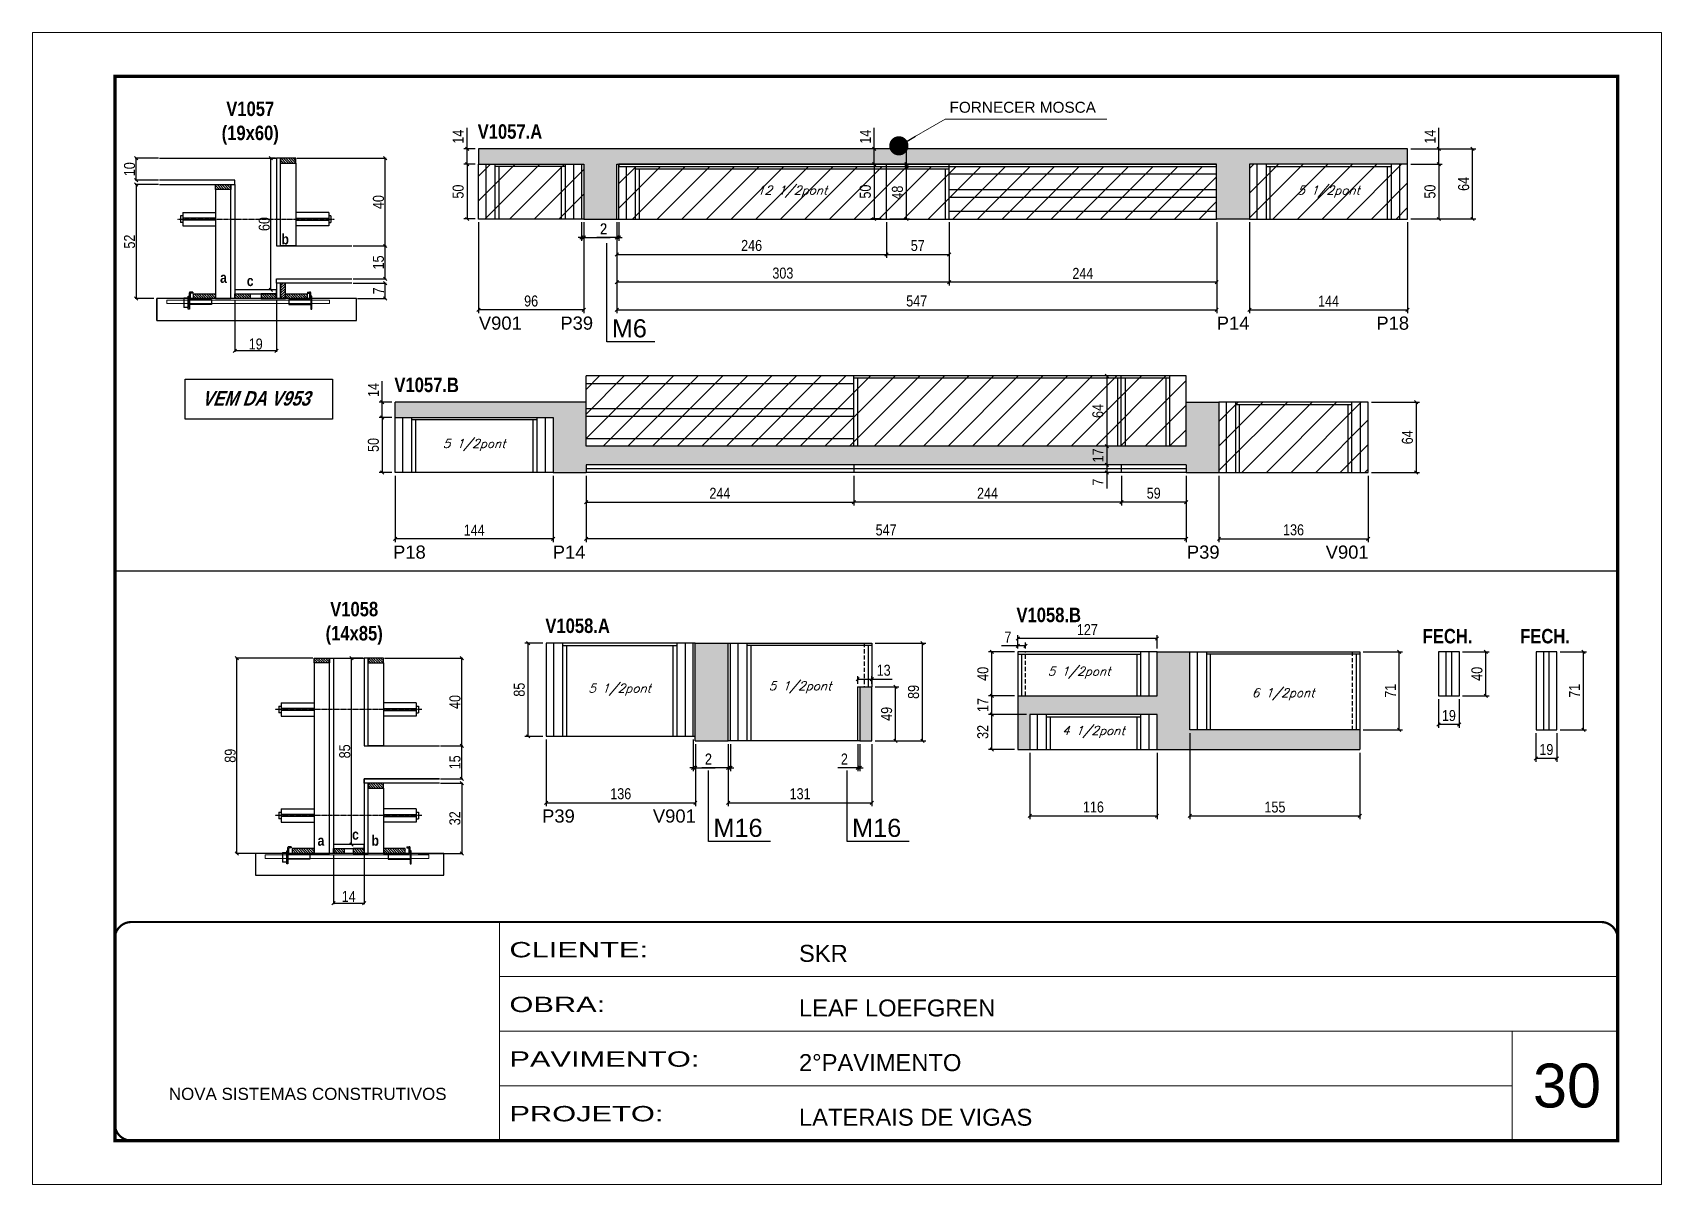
# Model space of a CAD drawing. Extents: x 3309 to 9563, y -2522 to 14608.
# Drawn here: x 4908 to 6393, y 5518 to 6568 of the extents above; entities that cross this region are included whole.
import ezdxf

# ---------------------------------------------------------------- set-up
doc = ezdxf.new("R2010")
doc.units = 0
for name, pattern in [('CONTINUO', [0]), ('DASHED', [0.75, 0.5, -0.25]), ('HIDDEN', [0.375, 0.25, -0.125])]:
    doc.linetypes.add(name, pattern=pattern)
for name, color, linetype in [('5', 5, 'Continuous'), ('barrote', 251, 'Continuous'), ('COTA', 241, 'Continuous'), ('detalhes', 4, 'Continuous'), ('NOMENCLATURA', 7, 'Continuous'), ('Painéis', 200, 'Continuous'), ('presilha', 1, 'Continuous'), ('SARR_2.2x10', 60, 'Continuous'), ('SARR_2.2x7', 40, 'Continuous'), ('SARR_3.5x7', 81, 'Continuous'), ('TENSOR', 3, 'Continuous'), ('texto', 7, 'Continuous')]:
    doc.layers.add(name, color=color, linetype=linetype)
for name, color, linetype, lineweight in [('CARIMBO', 255, 'Continuous', 9), ('CONCRETO', 251, 'Continuous', 25), ('Folhas', 255, 'Continuous', 9), ('Hachura', 251, 'Continuous', 9), ('SARRAFO DE PRESSAO', 251, 'DASHED', 9), ('SCO-___-LAJ', 2, 'Continuous', 0)]:
    doc.layers.add(name, color=color, linetype=linetype, lineweight=lineweight)
doc.styles.add('ARIAL', font='arial.ttf')
doc.styles.add('COTA TECNICA', font='techl___.ttf', dxfattribs={"height": 10})
doc.styles.add('COTA TECNICA 2X', font='techl___.ttf', dxfattribs={"height": 10})
doc.styles.add('Romans', font='romans.shx')
doc.styles.get("Standard").update_dxf_attribs({"font": 'arial.ttf'})
doc.styles.add('TECNICA', font='techb___.ttf', dxfattribs={"height": 10})
doc.styles.add('Tecnologia', font='')
doc.styles.get('Tecnologia').set_extended_font_data('Forgotten Futurist')
doc.dimstyles.new('3x', dxfattribs={"dimtxt": 10, "dimasz": 5, "dimexe": 7, "dimexo": 5, "dimgap": 4, "dimtad": 1, "dimdec": 4, "dimlfac": 0.333333, "dimdsep": 46, "dimtxsty": 'Standard', "dimblk": 'DOT', "dimcen": 0.09, "dimclrd": 1, "dimclre": 1, "dimclrt": 2, "dimadec": 0, "dimazin": 2, "dimtfac": 1, "dimtdec": 4, "dimtmove": 0, "dimatfit": 3, "dimldrblk": 'DOT', "dimfxl": 1, "dimtolj": 1, "dimtzin": 0, "dimlwd": 9, "dimlwe": 9, "dimarcsym": 0})
doc.dimstyles.new('PAINEL', dxfattribs={"dimtxt": 10, "dimasz": 3, "dimexe": 3, "dimexo": 3, "dimgap": 3, "dimtad": 1, "dimdec": 1, "dimzin": 12, "dimdsep": 46, "dimtxsty": 'COTA TECNICA', "dimblk1": 'OBLIQUE', "dimblk2": 'OBLIQUE', "dimsah": 1, "dimcen": 0.9, "dimclrd": 4, "dimclre": 4, "dimclrt": 240, "dimadec": 1, "dimazin": 3, "dimtfac": 1, "dimtdec": 1, "dimtmove": 0, "dimatfit": 3, "dimfxl": 1, "dimtolj": 1, "dimtzin": 12, "dimarcsym": 0})
doc.dimstyles.new('SECAO', dxfattribs={"dimscale": 0.333333, "dimtxt": 5, "dimasz": 9, "dimexe": 3, "dimexo": 3, "dimgap": 3, "dimtad": 1, "dimdec": 1, "dimlfac": 0.5, "dimzin": 12, "dimdsep": 46, "dimtxsty": 'COTA TECNICA 2X', "dimblk1": 'OBLIQUE', "dimblk2": 'OBLIQUE', "dimsah": 1, "dimcen": 0.9, "dimclrd": 4, "dimclre": 4, "dimclrt": 240, "dimadec": 1, "dimazin": 3, "dimtfac": 1, "dimtdec": 1, "dimtmove": 0, "dimatfit": 3, "dimfxl": 1, "dimtolj": 1, "dimtzin": 12, "dimarcsym": 0})
pattern_1 = [(135, (38327.8454, -117186.8809), (-1.122532015, -1.122532015), [])]

msp = doc.modelspace()

# ---------------------------------------------------------------- texts
at = {"layer": '5', "linetype": 'Continuous'}
for s, rotation, p in [('V901', 359.99996, (5314.76, 6296.98, 0)), ('P39', 359.99996, (5389.04, 6296.98, 0)), ('P14', 0.00004, (5987.45, 6296.98, 0)), ('P18', 0.00004, (6132.96, 6296.98, 0)), ('P18', 359.99996, (5236.49, 6088.25, 0)), ('P14', 359.99996, (5382.08, 6088.25, 0)), ('P39', 0.00004, (5960.22, 6088.25, 0)), ('V901', 0.00004, (6086.79, 6088.25, 0)), ('P39', 0.00004, (5372.39, 5847.65)), ('V901', 0.00004, (5473.41, 5847.65))]:
    msp.add_text(s, height=12, rotation=rotation, dxfattribs=at).set_placement(p)
at = {"layer": 'CARIMBO', "style": 'ARIAL'}
for s, height, p in [('FORNECER MOSCA', 10, (5743.85, 6494.75, 0)), ('30', 40, (6275.73, 5587.98))]:
    msp.add_text(s, height=height, dxfattribs=at).set_placement(p)
at = {"layer": 'detalhes', "style": 'TECNICA'}
for s, p in [('b', (5134.81, 6374.71)), ('a', (5078.83, 6339.68)), ('c', (5103.2, 6336.76)), ('c', (5199.18, 5832.08)), ('b', (5216.94, 5826.57)), ('a', (5167.74, 5826.57))]:
    msp.add_text(s, height=9.6, dxfattribs=at).set_placement(p)
at = {"layer": 'NOMENCLATURA', "style": 'TECNICA'}
for s, p in [('V1057.A', (5313.66, 6471.04, 0)), ('V1057.B', (5237.74, 6240.1, 0)), ('V1058.A', (5375.37, 6020.5)), ('V1058.B', (5804.86, 6030.37)), ('FECH.', (6175.2, 6011.04)), ('FECH.', (6264.09, 6011.04))]:
    msp.add_text(s, height=13.2, dxfattribs=at).set_placement(p)
at = {"layer": 'NOMENCLATURA', "linetype": 'Continuous'}
for s, p in [('M6', (5435.91, 6289.99, 0)), ('M16', (5528.57, 5834.64)), ('M16', (5655, 5834.64))]:
    msp.add_text(s, height=16.5, dxfattribs=at).set_placement(p)
at = {"layer": 'NOMENCLATURA', "char_height": 13.2, "attachment_point": 2, "style": 'TECNICA'}
for s, insert in [('V1057\\P(19x60)', (5106.31, 6504.98)), ('V1058\\P(14x85)', (5201.08, 6048.9))]:
    msp.add_mtext_dynamic_manual_height_columns(s, width=300.2766, gutter_width=1, heights=[0], dxfattribs=dict(at, insert=insert))
at = {"layer": 'NOMENCLATURA', "insert": (5111.31, 6240.97), "char_height": 13.2, "width": 300.2766, "attachment_point": 2, "style": 'TECNICA'}
msp.add_mtext('{\\Q19;VEM DA V953}', dxfattribs=at)
at = {"layer": 'texto', "color": 2, "char_height": 8, "attachment_point": 5, "style": 'Romans'}
for s, insert in [('{\\Q19;\\C256;12 1/2pont}', (5600.38, 6422.85, 0)), ('{\\Q19;\\C256;5 1/2pont}', (6089.38, 6422.85, 0)), ('{\\Q19;\\C256;5 1/2pont}', (5310.46, 6191.91, 0)), ('{\\Q19;\\C256;5 1/2pont}', (5862, 5984.31)), ('{\\Q19;\\C256;5 1/2pont}', (5443.08, 5968.81)), ('{\\Q19;\\C256;5 1/2pont}', (5607.58, 5971.01)), ('{\\Q19;\\C256;6 1/2pont}', (6048, 5964.71)), ('{\\Q19;\\C256;4 1/2pont}', (5875, 5930.31))]:
    msp.add_mtext(s, dxfattribs=dict(at, insert=insert))

# ---------------------------------------------------------------- blocks, each defined once
blk = doc.blocks.new('9999999999')
at = {"color": 30, "linetype": 'CONTINUO'}
for p, q in [((98564.6, 34230.2), (98564.6, 34429.4)), ((98564.6, 34379.6), (99584, 34379.6)), ((98564.6, 34329.8), (99488, 34329.8)), ((99584, 34329.8), (99488, 34329.8)), ((99488, 34329.8), (99488, 34230.2)), ((98564.6, 34280), (99488, 34280))]:
    blk.add_line(p, q, dxfattribs=at)
at = {"color": 30, "linetype": 'CONTINUO', "const_width": 2}
blk.add_lwpolyline([(99584, 34230.2), (99584, 34414.4, 0.414214), (99569, 34429.4), (98229, 34429.4, 0.414214), (98214, 34414.4), (98214, 34245.2, 0.414214), (98229, 34230.2), (99584, 34230.2)], format="xyb", dxfattribs=at)
at = {"layer": 'Folhas'}
blk.add_lwpolyline([(98139, 34190.2), (99624, 34190.2), (99624, 35240.2), (98139, 35240.2)], close=True, dxfattribs=at)
at = {"layer": 'Folhas', "color": 30, "const_width": 3}
blk.add_lwpolyline([(98214, 34230.2), (99584, 34230.2), (99584, 35200.2), (98214, 35200.2)], close=True, dxfattribs=at)
at = {"color": 7, "linetype": 'Continuous', "ltscale": 5, "style": 'ARIAL'}
for s, height, p in [('SKR', 15.48, (98837.7, 34393.1)), ('LEAF LOEFGREN', 15.483, (98837.7, 34343.3)), ('2°PAVIMENTO', 15.483, (98837.7, 34293.5)), ('NOVA SISTEMAS CONSTRUTIVOS', 11.059, (98263.2, 34267.2)), ('LATERAIS DE VIGAS', 15.483, (98837.7, 34243.7))]:
    blk.add_text(s, height=height, dxfattribs=at).set_placement(p)
at = {"layer": 'Folhas', "color": 7, "style": 'Tecnologia', "width": 1.5}
for s, p in [('CLIENTE:', (98573.7, 34397.2)), ('OBRA:', (98573.7, 34347.3)), ('PAVIMENTO:', (98573.7, 34297.5)), ('PROJETO:', (98573.7, 34247.7))]:
    blk.add_text(s, height=14, dxfattribs=at).set_placement(p)
blk = doc.blocks.new('_Oblique')
at = {"color": 0, "linetype": 'ByBlock', "lineweight": -2}
blk.add_line((-0.5, -0.5), (0.5, 0.5), dxfattribs=at)
blk = doc.blocks.new('*D1049')
at = {"layer": 'COTA', "color": 4, "lineweight": -2, "transparency": 16777216}
for p, q in [((5092.3, 6324.3), (5092.3, 6276.8)), ((5130.3, 6324.3), (5130.3, 6276.8)), ((5130.3, 6277.8), (5092.3, 6277.8))]:
    blk.add_line(p, q, dxfattribs=at)
at = {"layer": 'Defpoints', "color": 0, "transparency": 16777216}
for p in [(5092.3, 6325.3), (5130.3, 6325.3), (5092.3, 6277.8)]:
    blk.add_point(p, dxfattribs=at)
at = {"layer": 'COTA', "color": 4, "lineweight": -2, "transparency": 16777216, "xscale": 3, "yscale": 3, "zscale": 3, "rotation": 180}
blk.add_blockref('_Oblique', (5092.3, 6277.8), dxfattribs=at)
at = {"layer": 'COTA', "color": 4, "lineweight": -2, "transparency": 16777216, "xscale": 3, "yscale": 3, "zscale": 3}
blk.add_blockref('_Oblique', (5130.3, 6277.8), dxfattribs=at)
at = {"layer": 'COTA', "color": 240, "transparency": 16777216, "insert": (5111.3, 6283.9), "char_height": 10, "attachment_point": 5, "style": 'COTA TECNICA 2X'}
blk.add_mtext('\\A1;19', dxfattribs=at)
blk = doc.blocks.new('PRESILHA METÁLICA 1')
at = {"layer": 'presilha'}
for p, q in [((0, 13), (6, 13)), ((0, 13), (0, 0)), ((6, 0), (0, 0)), ((6, 15.5), (7.5, 15.5)), ((6, -2.5), (6, 15.5)), ((6, 13), (6, 0)), ((7.5, 10.6), (7.5, 19.9)), ((7.5, 15.5), (7.5, -2.5)), ((37.5, 4.1), (7.5, 4.1)), ((12, 21), (8.6, 21)), ((9, 11.6), (9, 18.9)), ((12, 19.5), (9.6, 19.5)), ((37.5, 11), (9.6, 11)), ((12, 21), (12, 19.5)), ((37.5, 11), (37.5, 4.1)), ((7.5, -2.5), (6, -2.5))]:
    blk.add_line(p, q, dxfattribs=at)
for centre, radius, start, end in [((8.6, 19.9), 1.14, 90, 180), ((9.6, 18.9), 0.57, 90, 180), ((9.6, 11.6), 0.57, 180, 270)]:
    blk.add_arc(centre, radius, start, end, dxfattribs=at)
blk = doc.blocks.new('PRESILHA METÁLICA 2')
at = {"layer": 'presilha'}
for p, q in [((-5.2, 23.5), (-5.2, 22)), ((-5.2, 23.5), (-1.9, 23.5)), ((-0.8, 14.6), (-0.8, 22.4)), ((-30.8, 13.5), (-30.8, 6.6)), ((-30.8, 13.5), (-2.8, 13.5)), ((-30.8, 6.6), (-0.8, 6.6)), ((-5.2, 22), (-2.8, 22)), ((-2.2, 14.1), (-2.2, 21.4)), ((0.8, 18), (-0.8, 18)), ((-0.8, 18), (-0.8, 0)), ((-0.8, 0), (0.8, 0)), ((0.8, 0), (0.8, 18))]:
    blk.add_line(p, q, dxfattribs=at)
for centre, radius, start, end in [((-1.9, 22.4), 1.14, 0, 90), ((-2.8, 21.4), 0.57, 0, 90), ((-2.8, 14.1), 0.57, 270, 0)]:
    blk.add_arc(centre, radius, start, end, dxfattribs=at)
blk = doc.blocks.new('*D1050')
at = {"layer": 'COTA', "color": 4, "lineweight": -2, "transparency": 16777216}
for p, q in [((5022.6, 6429.3), (5001.4, 6429.3)), ((5002.4, 6429.3), (5002.4, 6325.3)), ((5018.5, 6325.3), (5001.4, 6325.3))]:
    blk.add_line(p, q, dxfattribs=at)
at = {"layer": 'Defpoints', "color": 0, "transparency": 16777216}
for p in [(5023.6, 6429.3, 0), (5002.4, 6325.3), (5019.5, 6325.3)]:
    blk.add_point(p, dxfattribs=at)
at = {"layer": 'COTA', "color": 4, "lineweight": -2, "transparency": 16777216, "xscale": 3, "yscale": 3, "zscale": 3}
for p, rotation in [((5002.4, 6429.3), 90), ((5002.4, 6325.3), 270)]:
    blk.add_blockref('_Oblique', p, dxfattribs=dict(at, rotation=rotation))
at = {"layer": 'COTA', "color": 240, "transparency": 16777216, "insert": (4996.3, 6377.3), "char_height": 10, "attachment_point": 5, "rotation": 90, "style": 'COTA TECNICA 2X'}
blk.add_mtext('\\A1;52', dxfattribs=at)
blk = doc.blocks.new('*D1051')
at = {"layer": 'COTA', "color": 4, "lineweight": -2, "transparency": 16777216}
for p, q in [((5129.3, 6453.3), (5124.2, 6453.3)), ((5125.2, 6333.3), (5125.2, 6453.3)), ((5129.3, 6333.3), (5124.2, 6333.3))]:
    blk.add_line(p, q, dxfattribs=at)
at = {"layer": 'Defpoints', "color": 0, "transparency": 16777216}
for p in [(5125.2, 6453.3), (5130.3, 6453.3), (5130.3, 6333.3)]:
    blk.add_point(p, dxfattribs=at)
at = {"layer": 'COTA', "color": 4, "lineweight": -2, "transparency": 16777216, "xscale": 3, "yscale": 3, "zscale": 3}
for p, rotation in [((5125.2, 6453.3), 90), ((5125.2, 6333.3), 270)]:
    blk.add_blockref('_Oblique', p, dxfattribs=dict(at, rotation=rotation))
at = {"layer": 'COTA', "color": 240, "transparency": 16777216, "insert": (5119.1, 6393.3), "char_height": 10, "attachment_point": 5, "rotation": 90, "style": 'COTA TECNICA 2X'}
blk.add_mtext('\\A1;60', dxfattribs=at)
blk = doc.blocks.new('*D1052')
at = {"layer": 'COTA', "color": 4, "lineweight": -2, "transparency": 16777216}
for p, q in [((5022.6, 6453.3), (5001.4, 6453.3)), ((5002.4, 6433.3), (5002.4, 6453.3)), ((5022.6, 6433.3), (5001.4, 6433.3))]:
    blk.add_line(p, q, dxfattribs=at)
at = {"layer": 'Defpoints', "color": 0, "transparency": 16777216}
for p in [(5002.4, 6453.3), (5023.6, 6453.3), (5023.6, 6433.3)]:
    blk.add_point(p, dxfattribs=at)
at = {"layer": 'COTA', "color": 4, "lineweight": -2, "transparency": 16777216, "xscale": 3, "yscale": 3, "zscale": 3}
for p, rotation in [((5002.4, 6453.3), 90), ((5002.4, 6433.3), 270)]:
    blk.add_blockref('_Oblique', p, dxfattribs=dict(at, rotation=rotation))
at = {"layer": 'COTA', "color": 240, "transparency": 16777216, "insert": (4996.3, 6443.3), "char_height": 10, "attachment_point": 5, "rotation": 90, "style": 'COTA TECNICA 2X'}
blk.add_mtext('\\A1;10', dxfattribs=at)
blk = doc.blocks.new('*D1054')
at = {"layer": 'COTA', "color": 4, "lineweight": -2, "transparency": 16777216}
for p, q in [((5314.4, 6394.9), (5314.4, 6312)), ((5410.4, 6394.9), (5410.4, 6312)), ((5410.4, 6315), (5314.4, 6315))]:
    blk.add_line(p, q, dxfattribs=at)
at = {"layer": 'Defpoints', "color": 0, "transparency": 16777216}
for p in [(5314.4, 6397.9), (5410.4, 6397.9), (5314.4, 6315)]:
    blk.add_point(p, dxfattribs=at)
at = {"layer": 'COTA', "color": 4, "lineweight": -2, "transparency": 16777216, "xscale": 3, "yscale": 3, "zscale": 3, "rotation": 180}
blk.add_blockref('_Oblique', (5314.4, 6315), dxfattribs=at)
at = {"layer": 'COTA', "color": 4, "lineweight": -2, "transparency": 16777216, "xscale": 3, "yscale": 3, "zscale": 3}
blk.add_blockref('_Oblique', (5410.4, 6315), dxfattribs=at)
at = {"layer": 'COTA', "color": 240, "transparency": 16777216, "insert": (5362.4, 6323.1), "char_height": 10, "attachment_point": 5, "style": 'COTA TECNICA'}
blk.add_mtext('\\A1;96', dxfattribs=at)
blk = doc.blocks.new('*D1060')
at = {"layer": 'COTA', "color": 4, "linetype": 'ByBlock', "lineweight": -2, "transparency": 16777216}
for p, q in [((5440.4, 6394.9), (5440.4, 6312)), ((5987.4, 6394.9), (5987.4, 6312)), ((5440.4, 6315), (5987.4, 6315))]:
    blk.add_line(p, q, dxfattribs=at)
at = {"layer": 'Defpoints', "color": 0, "linetype": 'ByBlock', "transparency": 16777216}
for p in [(5440.4, 6397.9), (5987.4, 6397.9), (5987.4, 6315)]:
    blk.add_point(p, dxfattribs=at)
at = {"layer": 'COTA', "color": 4, "linetype": 'ByBlock', "lineweight": -2, "transparency": 16777216, "xscale": 3, "yscale": 3, "zscale": 3, "rotation": 180}
blk.add_blockref('_Oblique', (5440.4, 6315), dxfattribs=at)
at = {"layer": 'COTA', "color": 4, "linetype": 'ByBlock', "lineweight": -2, "transparency": 16777216, "xscale": 3, "yscale": 3, "zscale": 3}
blk.add_blockref('_Oblique', (5987.4, 6315), dxfattribs=at)
at = {"layer": 'COTA', "color": 240, "linetype": 'ByBlock', "transparency": 16777216, "insert": (5713.9, 6323.1), "char_height": 10, "attachment_point": 5, "style": 'COTA TECNICA'}
blk.add_mtext('\\A1;547', dxfattribs=at)
blk = doc.blocks.new('*D1061')
at = {"layer": 'COTA', "color": 4, "lineweight": -2, "transparency": 16777216}
for p, q in [((5743.4, 6394.9), (5743.4, 6337.2)), ((5987.4, 6394.9), (5987.4, 6337.2)), ((5987.4, 6340.2), (5743.4, 6340.2))]:
    blk.add_line(p, q, dxfattribs=at)
at = {"layer": 'Defpoints', "color": 0, "transparency": 16777216}
for p in [(5743.4, 6397.9), (5987.4, 6397.9), (5743.4, 6340.2)]:
    blk.add_point(p, dxfattribs=at)
at = {"layer": 'COTA', "color": 4, "lineweight": -2, "transparency": 16777216, "xscale": 3, "yscale": 3, "zscale": 3, "rotation": 180}
blk.add_blockref('_Oblique', (5743.4, 6340.2), dxfattribs=at)
at = {"layer": 'COTA', "color": 4, "lineweight": -2, "transparency": 16777216, "xscale": 3, "yscale": 3, "zscale": 3}
blk.add_blockref('_Oblique', (5987.4, 6340.2), dxfattribs=at)
at = {"layer": 'COTA', "color": 240, "transparency": 16777216, "insert": (5865.4, 6348.3), "char_height": 10, "attachment_point": 5, "style": 'COTA TECNICA'}
blk.add_mtext('\\A1;244', dxfattribs=at)
blk = doc.blocks.new('*D1062')
at = {"layer": 'COTA', "color": 4, "lineweight": -2, "transparency": 16777216}
for p, q in [((5440.4, 6394.9), (5440.4, 6337.2)), ((5743.4, 6394.9), (5743.4, 6337.2)), ((5743.4, 6340.2), (5440.4, 6340.2))]:
    blk.add_line(p, q, dxfattribs=at)
at = {"layer": 'Defpoints', "color": 0, "transparency": 16777216}
for p in [(5440.4, 6397.9), (5743.4, 6397.9), (5440.4, 6340.2)]:
    blk.add_point(p, dxfattribs=at)
at = {"layer": 'COTA', "color": 4, "lineweight": -2, "transparency": 16777216, "xscale": 3, "yscale": 3, "zscale": 3, "rotation": 180}
blk.add_blockref('_Oblique', (5440.4, 6340.2), dxfattribs=at)
at = {"layer": 'COTA', "color": 4, "lineweight": -2, "transparency": 16777216, "xscale": 3, "yscale": 3, "zscale": 3}
blk.add_blockref('_Oblique', (5743.4, 6340.2), dxfattribs=at)
at = {"layer": 'COTA', "color": 240, "transparency": 16777216, "insert": (5591.9, 6348.5), "char_height": 10, "attachment_point": 5, "style": 'COTA TECNICA'}
blk.add_mtext('\\A1;303', dxfattribs=at)
blk = doc.blocks.new('*D1063')
at = {"layer": 'COTA', "color": 4, "lineweight": -2, "transparency": 16777216}
for p, q in [((6017.4, 6394.9), (6017.4, 6312)), ((6161.4, 6394.9), (6161.4, 6312)), ((6017.4, 6315), (6161.4, 6315))]:
    blk.add_line(p, q, dxfattribs=at)
at = {"layer": 'Defpoints', "color": 0, "transparency": 16777216}
for p in [(6017.4, 6397.9), (6161.4, 6397.9), (6161.4, 6315)]:
    blk.add_point(p, dxfattribs=at)
at = {"layer": 'COTA', "color": 4, "lineweight": -2, "transparency": 16777216, "xscale": 3, "yscale": 3, "zscale": 3, "rotation": 180}
blk.add_blockref('_Oblique', (6017.4, 6315), dxfattribs=at)
at = {"layer": 'COTA', "color": 4, "lineweight": -2, "transparency": 16777216, "xscale": 3, "yscale": 3, "zscale": 3}
blk.add_blockref('_Oblique', (6161.4, 6315), dxfattribs=at)
at = {"layer": 'COTA', "color": 240, "transparency": 16777216, "insert": (6089.4, 6323.1), "char_height": 10, "attachment_point": 5, "style": 'COTA TECNICA'}
blk.add_mtext('\\A1;144', dxfattribs=at)
blk = doc.blocks.new('*D1064')
at = {"layer": 'COTA', "color": 4, "lineweight": -2, "transparency": 16777216}
for p, q in [((6164.4, 6447.9), (6193, 6447.9)), ((6190, 6447.9), (6190, 6397.9)), ((6164.4, 6397.9), (6193, 6397.9))]:
    blk.add_line(p, q, dxfattribs=at)
at = {"layer": 'Defpoints', "color": 0, "transparency": 16777216}
for p in [(6161.4, 6447.9, 0), (6161.4, 6397.9, 0), (6190, 6397.9)]:
    blk.add_point(p, dxfattribs=at)
at = {"layer": 'COTA', "color": 4, "lineweight": -2, "transparency": 16777216, "xscale": 3, "yscale": 3, "zscale": 3}
for p, rotation in [((6190, 6447.9), 90), ((6190, 6397.9), 270)]:
    blk.add_blockref('_Oblique', p, dxfattribs=dict(at, rotation=rotation))
at = {"layer": 'COTA', "color": 240, "transparency": 16777216, "insert": (6181.9, 6422.9), "char_height": 10, "attachment_point": 5, "rotation": 90, "style": 'COTA TECNICA'}
blk.add_mtext('\\A1;50', dxfattribs=at)
blk = doc.blocks.new('*D1065')
at = {"layer": 'COTA', "color": 4, "lineweight": -2, "transparency": 16777216}
for p, q in [((6190, 6461.9), (6190, 6481)), ((6164.4, 6461.9), (6193, 6461.9)), ((6190, 6447.9), (6190, 6461.9)), ((6164.4, 6447.9), (6193, 6447.9))]:
    blk.add_line(p, q, dxfattribs=at)
at = {"layer": 'Defpoints', "color": 0, "transparency": 16777216}
for p in [(6161.4, 6461.9, 0), (6190, 6461.9), (6161.4, 6447.9, 0)]:
    blk.add_point(p, dxfattribs=at)
at = {"layer": 'COTA', "color": 4, "lineweight": -2, "transparency": 16777216, "xscale": 3, "yscale": 3, "zscale": 3}
for p, rotation in [((6190, 6461.9), 90), ((6190, 6447.9), 270)]:
    blk.add_blockref('_Oblique', p, dxfattribs=dict(at, rotation=rotation))
at = {"layer": 'COTA', "color": 240, "transparency": 16777216, "insert": (6181.9, 6472.9), "char_height": 10, "attachment_point": 5, "rotation": 90, "style": 'COTA TECNICA'}
blk.add_mtext('\\A1;14', dxfattribs=at)
blk = doc.blocks.new('*D1066')
at = {"layer": 'COTA', "color": 4, "lineweight": -2, "transparency": 16777216}
for p, q in [((6164.4, 6461.9), (6223.7, 6461.9)), ((6220.7, 6397.9), (6220.7, 6461.9)), ((6164.4, 6397.9), (6223.7, 6397.9))]:
    blk.add_line(p, q, dxfattribs=at)
at = {"layer": 'Defpoints', "color": 0, "transparency": 16777216}
for p in [(6161.4, 6461.9, 0), (6220.7, 6461.9), (6161.4, 6397.9, 0)]:
    blk.add_point(p, dxfattribs=at)
at = {"layer": 'COTA', "color": 4, "lineweight": -2, "transparency": 16777216, "xscale": 3, "yscale": 3, "zscale": 3}
for p, rotation in [((6220.7, 6461.9), 90), ((6220.7, 6397.9), 270)]:
    blk.add_blockref('_Oblique', p, dxfattribs=dict(at, rotation=rotation))
at = {"layer": 'COTA', "color": 240, "transparency": 16777216, "insert": (6212.6, 6429.9), "char_height": 10, "attachment_point": 5, "rotation": 90, "style": 'COTA TECNICA'}
blk.add_mtext('\\A1;64', dxfattribs=at)
blk = doc.blocks.new('*D1053')
at = {"layer": 'COTA', "color": 4, "lineweight": -2, "transparency": 16777216}
for p, q in [((5681.4, 6447.9), (5672.2, 6447.9)), ((5675.2, 6447.9), (5675.2, 6397.9)), ((5681.4, 6397.9), (5672.2, 6397.9))]:
    blk.add_line(p, q, dxfattribs=at)
at = {"layer": 'Defpoints', "color": 0, "transparency": 16777216}
for p in [(5684.4, 6447.9, 0), (5675.2, 6397.9), (5684.4, 6397.9, 0)]:
    blk.add_point(p, dxfattribs=at)
at = {"layer": 'COTA', "color": 4, "lineweight": -2, "transparency": 16777216, "xscale": 3, "yscale": 3, "zscale": 3}
for p, rotation in [((5675.2, 6447.9), 90), ((5675.2, 6397.9), 270)]:
    blk.add_blockref('_Oblique', p, dxfattribs=dict(at, rotation=rotation))
at = {"layer": 'COTA', "color": 240, "transparency": 16777216, "insert": (5667.1, 6422.9), "char_height": 10, "attachment_point": 5, "rotation": 90, "style": 'COTA TECNICA'}
blk.add_mtext('\\A1;50', dxfattribs=at)
blk = doc.blocks.new('*D1067')
at = {"layer": 'COTA', "color": 4, "lineweight": -2, "transparency": 16777216}
for p, q in [((5311.4, 6447.9), (5301, 6447.9)), ((5304, 6447.9), (5304, 6397.9)), ((5311.4, 6397.9), (5301, 6397.9))]:
    blk.add_line(p, q, dxfattribs=at)
at = {"layer": 'Defpoints', "color": 0, "transparency": 16777216}
for p in [(5314.4, 6447.9, 0), (5304, 6397.9), (5314.4, 6397.9, 0)]:
    blk.add_point(p, dxfattribs=at)
at = {"layer": 'COTA', "color": 4, "lineweight": -2, "transparency": 16777216, "xscale": 3, "yscale": 3, "zscale": 3}
for p, rotation in [((5304, 6447.9), 90), ((5304, 6397.9), 270)]:
    blk.add_blockref('_Oblique', p, dxfattribs=dict(at, rotation=rotation))
at = {"layer": 'COTA', "color": 240, "transparency": 16777216, "insert": (5295.9, 6422.9), "char_height": 10, "attachment_point": 5, "rotation": 90, "style": 'COTA TECNICA'}
blk.add_mtext('\\A1;50', dxfattribs=at)
blk = doc.blocks.new('*D1068')
at = {"layer": 'COTA', "color": 4, "lineweight": -2, "transparency": 16777216}
for p, q in [((5304, 6461.9), (5304, 6481)), ((5311.4, 6461.9), (5301, 6461.9)), ((5304, 6447.9), (5304, 6461.9)), ((5311.4, 6447.9), (5301, 6447.9))]:
    blk.add_line(p, q, dxfattribs=at)
at = {"layer": 'Defpoints', "color": 0, "transparency": 16777216}
for p in [(5304, 6461.9), (5314.4, 6461.9, 0), (5314.4, 6447.9, 0)]:
    blk.add_point(p, dxfattribs=at)
at = {"layer": 'COTA', "color": 4, "lineweight": -2, "transparency": 16777216, "xscale": 3, "yscale": 3, "zscale": 3}
for p, rotation in [((5304, 6461.9), 90), ((5304, 6447.9), 270)]:
    blk.add_blockref('_Oblique', p, dxfattribs=dict(at, rotation=rotation))
at = {"layer": 'COTA', "color": 240, "transparency": 16777216, "insert": (5295.9, 6472.9), "char_height": 10, "attachment_point": 5, "rotation": 90, "style": 'COTA TECNICA'}
blk.add_mtext('\\A1;14', dxfattribs=at)
blk = doc.blocks.new('*D1069')
at = {"layer": 'COTA', "color": 4, "lineweight": -2, "transparency": 16777216}
for p, q in [((5686.4, 6394.9), (5686.4, 6362.6)), ((5743.4, 6394.9), (5743.4, 6362.6)), ((5686.4, 6365.6), (5743.4, 6365.6))]:
    blk.add_line(p, q, dxfattribs=at)
at = {"layer": 'Defpoints', "color": 0, "transparency": 16777216}
for p in [(5686.4, 6397.9, 0), (5743.4, 6397.9, 0), (5743.4, 6365.6)]:
    blk.add_point(p, dxfattribs=at)
at = {"layer": 'COTA', "color": 4, "lineweight": -2, "transparency": 16777216, "xscale": 3, "yscale": 3, "zscale": 3, "rotation": 180}
blk.add_blockref('_Oblique', (5686.4, 6365.6), dxfattribs=at)
at = {"layer": 'COTA', "color": 4, "lineweight": -2, "transparency": 16777216, "xscale": 3, "yscale": 3, "zscale": 3}
blk.add_blockref('_Oblique', (5743.4, 6365.6), dxfattribs=at)
at = {"layer": 'COTA', "color": 240, "transparency": 16777216, "insert": (5714.9, 6373.7), "char_height": 10, "attachment_point": 5, "style": 'COTA TECNICA'}
blk.add_mtext('\\A1;57', dxfattribs=at)
blk = doc.blocks.new('*D1070')
at = {"layer": 'COTA', "color": 4, "lineweight": -2, "transparency": 16777216}
for p, q in [((5440.4, 6394.9), (5440.4, 6362.6)), ((5686.4, 6394.9), (5686.4, 6362.6)), ((5440.4, 6365.6), (5686.4, 6365.6))]:
    blk.add_line(p, q, dxfattribs=at)
at = {"layer": 'Defpoints', "color": 0, "transparency": 16777216}
for p in [(5440.4, 6397.9, 0), (5686.4, 6397.9, 0), (5686.4, 6365.6)]:
    blk.add_point(p, dxfattribs=at)
at = {"layer": 'COTA', "color": 4, "lineweight": -2, "transparency": 16777216, "xscale": 3, "yscale": 3, "zscale": 3, "rotation": 180}
blk.add_blockref('_Oblique', (5440.4, 6365.6), dxfattribs=at)
at = {"layer": 'COTA', "color": 4, "lineweight": -2, "transparency": 16777216, "xscale": 3, "yscale": 3, "zscale": 3}
blk.add_blockref('_Oblique', (5686.4, 6365.6), dxfattribs=at)
at = {"layer": 'COTA', "color": 240, "transparency": 16777216, "insert": (5563.4, 6373.7), "char_height": 10, "attachment_point": 5, "style": 'COTA TECNICA'}
blk.add_mtext('\\A1;246', dxfattribs=at)
blk = doc.blocks.new('*D1071')
at = {"layer": 'COTA', "color": 4, "lineweight": -2, "transparency": 16777216}
for p, q in [((5440.4, 6394.9), (5440.4, 6377.9)), ((5442.4, 6394.9), (5442.4, 6377.9)), ((5440.4, 6380.9), (5422.3, 6380.9)), ((5442.4, 6380.9), (5440.4, 6380.9)), ((5442.4, 6380.9), (5445.4, 6380.9))]:
    blk.add_line(p, q, dxfattribs=at)
at = {"layer": 'Defpoints', "color": 0, "transparency": 16777216}
for p in [(5440.4, 6397.9, 0), (5442.4, 6397.9, 0), (5440.4, 6380.9)]:
    blk.add_point(p, dxfattribs=at)
at = {"layer": 'COTA', "color": 4, "lineweight": -2, "transparency": 16777216, "xscale": 3, "yscale": 3, "zscale": 3}
blk.add_blockref('_Oblique', (5440.4, 6380.9), dxfattribs=at)
at = {"layer": 'COTA', "color": 4, "lineweight": -2, "transparency": 16777216, "xscale": 3, "yscale": 3, "zscale": 3, "rotation": 180}
blk.add_blockref('_Oblique', (5442.4, 6380.9), dxfattribs=at)
at = {"layer": 'COTA', "color": 240, "transparency": 16777216, "insert": (5428.3, 6388.9), "char_height": 10, "attachment_point": 5, "style": 'COTA TECNICA'}
blk.add_mtext('\\A1;2', dxfattribs=at)
blk = doc.blocks.new('*D1072')
at = {"layer": 'COTA', "color": 4, "lineweight": -2, "transparency": 16777216}
for p, q in [((5989.5, 6163.9), (5989.5, 6103.3)), ((6125.5, 6163.9), (6125.5, 6103.3)), ((5989.5, 6106.3), (6125.5, 6106.3))]:
    blk.add_line(p, q, dxfattribs=at)
at = {"layer": 'Defpoints', "color": 0, "transparency": 16777216}
for p in [(5989.5, 6166.9), (6125.5, 6166.9), (6125.5, 6106.3)]:
    blk.add_point(p, dxfattribs=at)
at = {"layer": 'COTA', "color": 4, "lineweight": -2, "transparency": 16777216, "xscale": 3, "yscale": 3, "zscale": 3, "rotation": 180}
blk.add_blockref('_Oblique', (5989.5, 6106.3), dxfattribs=at)
at = {"layer": 'COTA', "color": 4, "lineweight": -2, "transparency": 16777216, "xscale": 3, "yscale": 3, "zscale": 3}
blk.add_blockref('_Oblique', (6125.5, 6106.3), dxfattribs=at)
at = {"layer": 'COTA', "color": 240, "transparency": 16777216, "insert": (6057.5, 6114.5), "char_height": 10, "attachment_point": 5, "style": 'COTA TECNICA'}
blk.add_mtext('\\A1;136', dxfattribs=at)
blk = doc.blocks.new('*D1073')
at = {"layer": 'COTA', "color": 4, "linetype": 'ByBlock', "lineweight": -2, "transparency": 16777216}
for p, q in [((5412.5, 6163.9), (5412.5, 6103.3)), ((5959.5, 6163.9), (5959.5, 6103.3)), ((5959.5, 6106.3), (5412.5, 6106.3))]:
    blk.add_line(p, q, dxfattribs=at)
at = {"layer": 'Defpoints', "color": 0, "linetype": 'ByBlock', "transparency": 16777216}
for p in [(5412.5, 6166.9), (5959.5, 6166.9), (5412.5, 6106.3)]:
    blk.add_point(p, dxfattribs=at)
at = {"layer": 'COTA', "color": 4, "linetype": 'ByBlock', "lineweight": -2, "transparency": 16777216, "xscale": 3, "yscale": 3, "zscale": 3, "rotation": 180}
blk.add_blockref('_Oblique', (5412.5, 6106.3), dxfattribs=at)
at = {"layer": 'COTA', "color": 4, "linetype": 'ByBlock', "lineweight": -2, "transparency": 16777216, "xscale": 3, "yscale": 3, "zscale": 3}
blk.add_blockref('_Oblique', (5959.5, 6106.3), dxfattribs=at)
at = {"layer": 'COTA', "color": 240, "linetype": 'ByBlock', "transparency": 16777216, "insert": (5686, 6114.4), "char_height": 10, "attachment_point": 5, "style": 'COTA TECNICA'}
blk.add_mtext('\\A1;547', dxfattribs=at)
blk = doc.blocks.new('*D1074')
at = {"layer": 'COTA', "color": 4, "lineweight": -2, "transparency": 16777216}
for p, q in [((5412.5, 6163.9), (5412.5, 6136.8)), ((5656.5, 6163.9), (5656.5, 6136.8)), ((5412.5, 6139.8), (5656.5, 6139.8))]:
    blk.add_line(p, q, dxfattribs=at)
at = {"layer": 'Defpoints', "color": 0, "transparency": 16777216}
for p in [(5412.5, 6166.9), (5656.5, 6166.9), (5656.5, 6139.8)]:
    blk.add_point(p, dxfattribs=at)
at = {"layer": 'COTA', "color": 4, "lineweight": -2, "transparency": 16777216, "xscale": 3, "yscale": 3, "zscale": 3, "rotation": 180}
blk.add_blockref('_Oblique', (5412.5, 6139.8), dxfattribs=at)
at = {"layer": 'COTA', "color": 4, "lineweight": -2, "transparency": 16777216, "xscale": 3, "yscale": 3, "zscale": 3}
blk.add_blockref('_Oblique', (5656.5, 6139.8), dxfattribs=at)
at = {"layer": 'COTA', "color": 240, "transparency": 16777216, "insert": (5534.5, 6147.9), "char_height": 10, "attachment_point": 5, "style": 'COTA TECNICA'}
blk.add_mtext('\\A1;244', dxfattribs=at)
blk = doc.blocks.new('*D1075')
at = {"layer": 'COTA', "color": 4, "lineweight": -2, "transparency": 16777216}
for p, q in [((5238.5, 6163.9), (5238.5, 6103.3)), ((5382.5, 6163.9), (5382.5, 6103.3)), ((5382.5, 6106.3), (5238.5, 6106.3))]:
    blk.add_line(p, q, dxfattribs=at)
at = {"layer": 'Defpoints', "color": 0, "transparency": 16777216}
for p in [(5238.5, 6166.9), (5382.5, 6166.9), (5238.5, 6106.3)]:
    blk.add_point(p, dxfattribs=at)
at = {"layer": 'COTA', "color": 4, "lineweight": -2, "transparency": 16777216, "xscale": 3, "yscale": 3, "zscale": 3, "rotation": 180}
blk.add_blockref('_Oblique', (5238.5, 6106.3), dxfattribs=at)
at = {"layer": 'COTA', "color": 4, "lineweight": -2, "transparency": 16777216, "xscale": 3, "yscale": 3, "zscale": 3}
blk.add_blockref('_Oblique', (5382.5, 6106.3), dxfattribs=at)
at = {"layer": 'COTA', "color": 240, "transparency": 16777216, "insert": (5310.5, 6114.3), "char_height": 10, "attachment_point": 5, "style": 'COTA TECNICA'}
blk.add_mtext('\\A1;144', dxfattribs=at)
blk = doc.blocks.new('*D1055')
at = {"layer": 'COTA', "color": 4, "lineweight": -2, "transparency": 16777216}
for p, q in [((5235.5, 6216.9), (5223.7, 6216.9)), ((5226.7, 6216.9), (5226.7, 6166.9)), ((5235.5, 6166.9), (5223.7, 6166.9))]:
    blk.add_line(p, q, dxfattribs=at)
at = {"layer": 'Defpoints', "color": 0, "transparency": 16777216}
for p in [(5238.5, 6216.9, 0), (5226.7, 6166.9), (5238.5, 6166.9, 0)]:
    blk.add_point(p, dxfattribs=at)
at = {"layer": 'COTA', "color": 4, "lineweight": -2, "transparency": 16777216, "xscale": 3, "yscale": 3, "zscale": 3}
for p, rotation in [((5226.7, 6216.9), 90), ((5226.7, 6166.9), 270)]:
    blk.add_blockref('_Oblique', p, dxfattribs=dict(at, rotation=rotation))
at = {"layer": 'COTA', "color": 240, "transparency": 16777216, "insert": (5218.6, 6191.9), "char_height": 10, "attachment_point": 5, "rotation": 90, "style": 'COTA TECNICA'}
blk.add_mtext('\\A1;50', dxfattribs=at)
blk = doc.blocks.new('*D1056')
at = {"layer": 'COTA', "color": 4, "lineweight": -2, "transparency": 16777216}
for p, q in [((5226.7, 6230.9), (5226.7, 6250)), ((5235.5, 6230.9), (5223.7, 6230.9)), ((5226.7, 6216.9), (5226.7, 6230.9)), ((5235.5, 6216.9), (5223.7, 6216.9))]:
    blk.add_line(p, q, dxfattribs=at)
at = {"layer": 'Defpoints', "color": 0, "transparency": 16777216}
for p in [(5226.7, 6230.9), (5238.5, 6230.9, 0), (5238.5, 6216.9, 0)]:
    blk.add_point(p, dxfattribs=at)
at = {"layer": 'COTA', "color": 4, "lineweight": -2, "transparency": 16777216, "xscale": 3, "yscale": 3, "zscale": 3}
for p, rotation in [((5226.7, 6230.9), 90), ((5226.7, 6216.9), 270)]:
    blk.add_blockref('_Oblique', p, dxfattribs=dict(at, rotation=rotation))
at = {"layer": 'COTA', "color": 240, "transparency": 16777216, "insert": (5218.6, 6242), "char_height": 10, "attachment_point": 5, "rotation": 90, "style": 'COTA TECNICA'}
blk.add_mtext('\\A1;14', dxfattribs=at)
blk = doc.blocks.new('*D1057')
at = {"layer": 'COTA', "color": 4, "lineweight": -2, "transparency": 16777216}
for p, q in [((5656.5, 6163.9), (5656.5, 6136.8)), ((5900.5, 6163.9), (5900.5, 6136.8)), ((5900.5, 6139.8), (5656.5, 6139.8))]:
    blk.add_line(p, q, dxfattribs=at)
at = {"layer": 'Defpoints', "color": 0, "transparency": 16777216}
for p in [(5656.5, 6166.9, 0), (5900.5, 6166.9, 0), (5656.5, 6139.8)]:
    blk.add_point(p, dxfattribs=at)
at = {"layer": 'COTA', "color": 4, "lineweight": -2, "transparency": 16777216, "xscale": 3, "yscale": 3, "zscale": 3, "rotation": 180}
blk.add_blockref('_Oblique', (5656.5, 6139.8), dxfattribs=at)
at = {"layer": 'COTA', "color": 4, "lineweight": -2, "transparency": 16777216, "xscale": 3, "yscale": 3, "zscale": 3}
blk.add_blockref('_Oblique', (5900.5, 6139.8), dxfattribs=at)
at = {"layer": 'COTA', "color": 240, "transparency": 16777216, "insert": (5778.5, 6147.9), "char_height": 10, "attachment_point": 5, "style": 'COTA TECNICA'}
blk.add_mtext('\\A1;244', dxfattribs=at)
blk = doc.blocks.new('*D1058')
at = {"layer": 'COTA', "color": 4, "lineweight": -2, "transparency": 16777216}
for p, q in [((5900.5, 6163.9), (5900.5, 6136.8)), ((5959.5, 6163.9), (5959.5, 6136.8)), ((5959.5, 6139.8), (5900.5, 6139.8))]:
    blk.add_line(p, q, dxfattribs=at)
at = {"layer": 'Defpoints', "color": 0, "transparency": 16777216}
for p in [(5900.5, 6166.9, 0), (5959.5, 6166.9, 0), (5900.5, 6139.8)]:
    blk.add_point(p, dxfattribs=at)
at = {"layer": 'COTA', "color": 4, "lineweight": -2, "transparency": 16777216, "xscale": 3, "yscale": 3, "zscale": 3, "rotation": 180}
blk.add_blockref('_Oblique', (5900.5, 6139.8), dxfattribs=at)
at = {"layer": 'COTA', "color": 4, "lineweight": -2, "transparency": 16777216, "xscale": 3, "yscale": 3, "zscale": 3}
blk.add_blockref('_Oblique', (5959.5, 6139.8), dxfattribs=at)
at = {"layer": 'COTA', "color": 240, "transparency": 16777216, "insert": (5930, 6147.9), "char_height": 10, "attachment_point": 5, "style": 'COTA TECNICA'}
blk.add_mtext('\\A1;59', dxfattribs=at)
blk = doc.blocks.new('*D1059')
at = {"layer": 'COTA', "color": 4, "lineweight": -2, "transparency": 16777216}
for p, q in [((5897.5, 6254.9), (5884.2, 6254.9)), ((5887.2, 6254.9), (5887.2, 6190.9)), ((5897.5, 6190.9), (5884.2, 6190.9))]:
    blk.add_line(p, q, dxfattribs=at)
at = {"layer": 'Defpoints', "color": 0, "transparency": 16777216}
for p in [(5900.5, 6254.9, 0), (5887.2, 6190.9), (5900.5, 6190.9, 0)]:
    blk.add_point(p, dxfattribs=at)
at = {"layer": 'COTA', "color": 4, "lineweight": -2, "transparency": 16777216, "xscale": 3, "yscale": 3, "zscale": 3}
for p, rotation in [((5887.2, 6254.9), 90), ((5887.2, 6190.9), 270)]:
    blk.add_blockref('_Oblique', p, dxfattribs=dict(at, rotation=rotation))
at = {"layer": 'COTA', "color": 240, "transparency": 16777216, "insert": (5879.1, 6222.9), "char_height": 10, "attachment_point": 5, "rotation": 90, "style": 'COTA TECNICA'}
blk.add_mtext('\\A1;64', dxfattribs=at)
blk = doc.blocks.new('*D1076')
at = {"layer": 'COTA', "color": 4, "lineweight": -2, "transparency": 16777216}
for p, q in [((5675.2, 6461.9), (5675.2, 6481)), ((5688.8, 6461.9), (5672.2, 6461.9)), ((5675.2, 6447.9), (5675.2, 6461.9))]:
    blk.add_line(p, q, dxfattribs=at)
at = {"layer": 'Defpoints', "color": 0, "transparency": 16777216}
for p in [(5675.2, 6461.9), (5691.8, 6461.9, 0), (5675.2, 6447.9)]:
    blk.add_point(p, dxfattribs=at)
at = {"layer": 'COTA', "color": 4, "lineweight": -2, "transparency": 16777216, "xscale": 3, "yscale": 3, "zscale": 3}
for p, rotation in [((5675.2, 6461.9), 90), ((5675.2, 6447.9), 270)]:
    blk.add_blockref('_Oblique', p, dxfattribs=dict(at, rotation=rotation))
at = {"layer": 'COTA', "color": 240, "transparency": 16777216, "insert": (5667.1, 6472.9), "char_height": 10, "attachment_point": 5, "rotation": 90, "style": 'COTA TECNICA'}
blk.add_mtext('\\A1;14', dxfattribs=at)
blk = doc.blocks.new('*D1077')
at = {"layer": 'COTA', "color": 4, "lineweight": -2, "transparency": 16777216}
for p, q in [((5689.4, 6445.9), (5707.5, 6445.9)), ((5704.5, 6397.9), (5704.5, 6445.9)), ((5689.4, 6397.9), (5707.5, 6397.9))]:
    blk.add_line(p, q, dxfattribs=at)
at = {"layer": 'Defpoints', "color": 0, "transparency": 16777216}
for p in [(5686.4, 6445.9, 0), (5704.5, 6445.9), (5686.4, 6397.9, 0)]:
    blk.add_point(p, dxfattribs=at)
at = {"layer": 'COTA', "color": 4, "lineweight": -2, "transparency": 16777216, "xscale": 3, "yscale": 3, "zscale": 3}
for p, rotation in [((5704.5, 6445.9), 90), ((5704.5, 6397.9), 270)]:
    blk.add_blockref('_Oblique', p, dxfattribs=dict(at, rotation=rotation))
at = {"layer": 'COTA', "color": 240, "transparency": 16777216, "insert": (5696.4, 6421.9), "char_height": 10, "attachment_point": 5, "rotation": 90, "style": 'COTA TECNICA'}
blk.add_mtext('\\A1;48', dxfattribs=at)
blk = doc.blocks.new('*D1078')
at = {"layer": 'COTA', "color": 4, "lineweight": -2, "transparency": 16777216}
for p, q in [((5704.5, 6447.9), (5704.5, 6466)), ((5704.5, 6445.9), (5704.5, 6447.9)), ((5704.5, 6445.9), (5704.5, 6442.9))]:
    blk.add_line(p, q, dxfattribs=at)
at = {"layer": 'Defpoints', "color": 0, "transparency": 16777216}
for p in [(5704.5, 6447.9, 0), (5704.5, 6447.9), (5704.5, 6445.9, 0)]:
    blk.add_point(p, dxfattribs=at)
at = {"layer": 'COTA', "color": 4, "lineweight": -2, "transparency": 16777216, "xscale": 3, "yscale": 3, "zscale": 3}
for p, rotation in [((5704.5, 6447.9), 270), ((5704.5, 6445.9), 90)]:
    blk.add_blockref('_Oblique', p, dxfattribs=dict(at, rotation=rotation))
at = {"layer": 'COTA', "color": 240, "transparency": 16777216, "insert": (5696.5, 6459.9), "char_height": 10, "attachment_point": 5, "rotation": 90, "style": 'COTA TECNICA'}
blk.add_mtext('\\A1;2', dxfattribs=at)
blk = doc.blocks.new('*D1079')
at = {"layer": 'COTA', "color": 4, "lineweight": -2, "transparency": 16777216}
for p, q in [((5200, 6339.3), (5230.3, 6339.3)), ((5229.3, 6325.3), (5229.3, 6339.3)), ((5204.2, 6325.3), (5230.3, 6325.3))]:
    blk.add_line(p, q, dxfattribs=at)
at = {"layer": 'Defpoints', "color": 0, "transparency": 16777216}
for p in [(5199, 6339.3), (5229.3, 6339.3), (5203.2, 6325.3)]:
    blk.add_point(p, dxfattribs=at)
at = {"layer": 'COTA', "color": 4, "lineweight": -2, "transparency": 16777216, "xscale": 3, "yscale": 3, "zscale": 3}
for p, rotation in [((5229.3, 6339.3), 90), ((5229.3, 6325.3), 270)]:
    blk.add_blockref('_Oblique', p, dxfattribs=dict(at, rotation=rotation))
at = {"layer": 'COTA', "color": 240, "transparency": 16777216, "insert": (5223.3, 6332.3), "char_height": 10, "attachment_point": 5, "rotation": 90, "style": 'COTA TECNICA 2X'}
blk.add_mtext('\\A1;7', dxfattribs=at)
blk = doc.blocks.new('*D1080')
at = {"layer": 'COTA', "color": 4, "lineweight": -2, "transparency": 16777216}
for p, q in [((5200, 6373.3), (5230.3, 6373.3)), ((5229.3, 6343.3), (5229.3, 6373.3)), ((5200, 6343.3), (5230.3, 6343.3))]:
    blk.add_line(p, q, dxfattribs=at)
at = {"layer": 'Defpoints', "color": 0, "transparency": 16777216}
for p in [(5199, 6373.3), (5229.3, 6373.3), (5199, 6343.3)]:
    blk.add_point(p, dxfattribs=at)
at = {"layer": 'COTA', "color": 4, "lineweight": -2, "transparency": 16777216, "xscale": 3, "yscale": 3, "zscale": 3}
for p, rotation in [((5229.3, 6373.3), 90), ((5229.3, 6343.3), 270)]:
    blk.add_blockref('_Oblique', p, dxfattribs=dict(at, rotation=rotation))
at = {"layer": 'COTA', "color": 240, "transparency": 16777216, "insert": (5223.2, 6358.3), "char_height": 10, "attachment_point": 5, "rotation": 90, "style": 'COTA TECNICA 2X'}
blk.add_mtext('\\A1;15', dxfattribs=at)
blk = doc.blocks.new('*D1081')
at = {"layer": 'COTA', "color": 4, "lineweight": -2, "transparency": 16777216}
for p, q in [((5148.9, 6453.3), (5230.3, 6453.3)), ((5229.3, 6373.3), (5229.3, 6453.3)), ((5200, 6373.3), (5230.3, 6373.3))]:
    blk.add_line(p, q, dxfattribs=at)
at = {"layer": 'Defpoints', "color": 0, "transparency": 16777216}
for p in [(5147.9, 6453.3), (5229.3, 6453.3), (5199, 6373.3)]:
    blk.add_point(p, dxfattribs=at)
at = {"layer": 'COTA', "color": 4, "lineweight": -2, "transparency": 16777216, "xscale": 3, "yscale": 3, "zscale": 3}
for p, rotation in [((5229.3, 6453.3), 90), ((5229.3, 6373.3), 270)]:
    blk.add_blockref('_Oblique', p, dxfattribs=dict(at, rotation=rotation))
at = {"layer": 'COTA', "color": 240, "transparency": 16777216, "insert": (5223.2, 6413.3), "char_height": 10, "attachment_point": 5, "rotation": 90, "style": 'COTA TECNICA 2X'}
blk.add_mtext('\\A1;40', dxfattribs=at)
blk = doc.blocks.new('*D1082')
at = {"layer": 'COTA', "color": 4, "lineweight": -2, "transparency": 16777216}
for p, q in [((6128.5, 6230.9), (6172.4, 6230.9)), ((6169.4, 6230.9), (6169.4, 6166.9)), ((6128.5, 6166.9), (6172.4, 6166.9))]:
    blk.add_line(p, q, dxfattribs=at)
at = {"layer": 'Defpoints', "color": 0, "transparency": 16777216}
for p in [(6125.5, 6230.9, 0), (6125.5, 6166.9, 0), (6169.4, 6166.9)]:
    blk.add_point(p, dxfattribs=at)
at = {"layer": 'COTA', "color": 4, "lineweight": -2, "transparency": 16777216, "xscale": 3, "yscale": 3, "zscale": 3}
for p, rotation in [((6169.4, 6230.9), 90), ((6169.4, 6166.9), 270)]:
    blk.add_blockref('_Oblique', p, dxfattribs=dict(at, rotation=rotation))
at = {"layer": 'COTA', "color": 240, "transparency": 16777216, "insert": (6161.3, 6198.9), "char_height": 10, "attachment_point": 5, "rotation": 90, "style": 'COTA TECNICA'}
blk.add_mtext('\\A1;64', dxfattribs=at)
blk = doc.blocks.new('*D1083')
at = {"layer": 'COTA', "color": 4, "lineweight": -2, "transparency": 16777216}
for p, q in [((5897.5, 6190.9), (5884.2, 6190.9)), ((5887.2, 6190.9), (5887.2, 6173.9)), ((5897.5, 6173.9), (5884.2, 6173.9))]:
    blk.add_line(p, q, dxfattribs=at)
at = {"layer": 'Defpoints', "color": 0, "transparency": 16777216}
for p in [(5900.5, 6190.9, 0), (5887.2, 6173.9), (5900.5, 6173.9, 0)]:
    blk.add_point(p, dxfattribs=at)
at = {"layer": 'COTA', "color": 4, "lineweight": -2, "transparency": 16777216, "xscale": 3, "yscale": 3, "zscale": 3}
for p, rotation in [((5887.2, 6190.9), 90), ((5887.2, 6173.9), 270)]:
    blk.add_blockref('_Oblique', p, dxfattribs=dict(at, rotation=rotation))
at = {"layer": 'COTA', "color": 240, "transparency": 16777216, "insert": (5879.2, 6182.4), "char_height": 10, "attachment_point": 5, "rotation": 90, "style": 'COTA TECNICA'}
blk.add_mtext('\\A1;17', dxfattribs=at)
blk = doc.blocks.new('*D1084')
at = {"layer": 'COTA', "color": 4, "lineweight": -2, "transparency": 16777216}
for p, q in [((5897.5, 6173.9), (5884.2, 6173.9)), ((5897.5, 6166.9), (5884.2, 6166.9)), ((5887.2, 6173.9), (5887.2, 6166.9)), ((5887.2, 6166.9), (5887.2, 6152.2))]:
    blk.add_line(p, q, dxfattribs=at)
at = {"layer": 'Defpoints', "color": 0, "transparency": 16777216}
for p in [(5887.2, 6166.9), (5900.5, 6173.9, 0), (5900.5, 6166.9, 0)]:
    blk.add_point(p, dxfattribs=at)
at = {"layer": 'COTA', "color": 4, "lineweight": -2, "transparency": 16777216, "xscale": 3, "yscale": 3, "zscale": 3}
for p, rotation in [((5887.2, 6173.9), 90), ((5887.2, 6166.9), 270)]:
    blk.add_blockref('_Oblique', p, dxfattribs=dict(at, rotation=rotation))
at = {"layer": 'COTA', "color": 240, "transparency": 16777216, "insert": (5879.2, 6158), "char_height": 10, "attachment_point": 5, "rotation": 90, "style": 'COTA TECNICA'}
blk.add_mtext('\\A1;7', dxfattribs=at)
blk = doc.blocks.new('_Dot')
at = {"color": 0, "linetype": 'ByBlock', "lineweight": -2}
blk.add_line((-0.5, 0), (-1, 0), dxfattribs=at)
at = {"color": 0, "linetype": 'ByBlock', "const_width": 0.5}
blk.add_lwpolyline([(-0.25, 0, 1), (0.25, 0, 1)], format="xyb", close=True, dxfattribs=at)
blk = doc.blocks.new('*D1086')
at = {"layer": 'COTA', "color": 4, "lineweight": -2, "transparency": 16777216}
for p, q in [((5279.8, 5883.6), (5300.1, 5883.6)), ((5299.1, 5883.6), (5299.1, 5819.6)), ((5259.5, 5819.6), (5300.1, 5819.6))]:
    blk.add_line(p, q, dxfattribs=at)
at = {"layer": 'Defpoints', "color": 0, "transparency": 16777216}
for p in [(5278.8, 5883.6), (5258.5, 5819.6, 0), (5299.1, 5819.6)]:
    blk.add_point(p, dxfattribs=at)
at = {"layer": 'COTA', "color": 4, "lineweight": -2, "transparency": 16777216, "xscale": 3, "yscale": 3, "zscale": 3}
for p, rotation in [((5299.1, 5883.6), 90), ((5299.1, 5819.6), 270)]:
    blk.add_blockref('_Oblique', p, dxfattribs=dict(at, rotation=rotation))
at = {"layer": 'COTA', "color": 240, "transparency": 16777216, "insert": (5292.9, 5851.6), "char_height": 10, "attachment_point": 5, "rotation": 90, "style": 'COTA TECNICA 2X'}
blk.add_mtext('\\A1;32', dxfattribs=at)
blk = doc.blocks.new('*D1087')
at = {"layer": 'COTA', "color": 4, "lineweight": -2, "transparency": 16777216}
for p, q in [((5279.8, 5917.6), (5300.1, 5917.6)), ((5299.1, 5887.6), (5299.1, 5917.6)), ((5279.8, 5887.6), (5300.1, 5887.6))]:
    blk.add_line(p, q, dxfattribs=at)
at = {"layer": 'Defpoints', "color": 0, "transparency": 16777216}
for p in [(5278.8, 5917.6), (5299.1, 5917.6), (5278.8, 5887.6)]:
    blk.add_point(p, dxfattribs=at)
at = {"layer": 'COTA', "color": 4, "lineweight": -2, "transparency": 16777216, "xscale": 3, "yscale": 3, "zscale": 3}
for p, rotation in [((5299.1, 5917.6), 90), ((5299.1, 5887.6), 270)]:
    blk.add_blockref('_Oblique', p, dxfattribs=dict(at, rotation=rotation))
at = {"layer": 'COTA', "color": 240, "transparency": 16777216, "insert": (5293, 5902.6), "char_height": 10, "attachment_point": 5, "rotation": 90, "style": 'COTA TECNICA 2X'}
blk.add_mtext('\\A1;15', dxfattribs=at)
blk = doc.blocks.new('*D1089')
at = {"layer": 'COTA', "color": 4, "lineweight": -2, "transparency": 16777216}
for p, q in [((5228.7, 5997.6), (5300.1, 5997.6)), ((5299.1, 5917.6), (5299.1, 5997.6)), ((5279.8, 5917.6), (5300.1, 5917.6))]:
    blk.add_line(p, q, dxfattribs=at)
at = {"layer": 'Defpoints', "color": 0, "transparency": 16777216}
for p in [(5227.7, 5997.6), (5299.1, 5997.6), (5278.8, 5917.6)]:
    blk.add_point(p, dxfattribs=at)
at = {"layer": 'COTA', "color": 4, "lineweight": -2, "transparency": 16777216, "xscale": 3, "yscale": 3, "zscale": 3}
for p, rotation in [((5299.1, 5997.6), 90), ((5299.1, 5917.6), 270)]:
    blk.add_blockref('_Oblique', p, dxfattribs=dict(at, rotation=rotation))
at = {"layer": 'COTA', "color": 240, "transparency": 16777216, "insert": (5293, 5957.6), "char_height": 10, "attachment_point": 5, "rotation": 90, "style": 'COTA TECNICA 2X'}
blk.add_mtext('\\A1;40', dxfattribs=at)
blk = doc.blocks.new('*D1090')
at = {"layer": 'COTA', "color": 4, "lineweight": -2, "transparency": 16777216}
for p, q in [((5209.1, 5997.6), (5197.6, 5997.6)), ((5198.6, 5827.6), (5198.6, 5997.6)), ((5209.1, 5827.6), (5197.6, 5827.6))]:
    blk.add_line(p, q, dxfattribs=at)
at = {"layer": 'Defpoints', "color": 0, "transparency": 16777216}
for p in [(5198.6, 5997.6), (5210.1, 5997.6), (5210.1, 5827.6)]:
    blk.add_point(p, dxfattribs=at)
at = {"layer": 'COTA', "color": 4, "lineweight": -2, "transparency": 16777216, "xscale": 3, "yscale": 3, "zscale": 3}
for p, rotation in [((5198.6, 5997.6), 90), ((5198.6, 5827.6), 270)]:
    blk.add_blockref('_Oblique', p, dxfattribs=dict(at, rotation=rotation))
at = {"layer": 'COTA', "color": 240, "transparency": 16777216, "insert": (5192.5, 5912.6), "char_height": 10, "attachment_point": 5, "rotation": 90, "style": 'COTA TECNICA 2X'}
blk.add_mtext('\\A1;85', dxfattribs=at)
blk = doc.blocks.new('*D1088')
at = {"layer": 'COTA', "color": 4, "lineweight": -2, "transparency": 16777216}
for p, q in [((5163.5, 5997.6), (5093.2, 5997.6)), ((5094.2, 5819.6), (5094.2, 5997.6)), ((5143.5, 5819.6), (5093.2, 5819.6))]:
    blk.add_line(p, q, dxfattribs=at)
at = {"layer": 'Defpoints', "color": 0, "transparency": 16777216}
for p in [(5094.2, 5997.6), (5164.5, 5997.6), (5144.5, 5819.6)]:
    blk.add_point(p, dxfattribs=at)
at = {"layer": 'COTA', "color": 4, "lineweight": -2, "transparency": 16777216, "xscale": 3, "yscale": 3, "zscale": 3}
for p, rotation in [((5094.2, 5997.6), 90), ((5094.2, 5819.6), 270)]:
    blk.add_blockref('_Oblique', p, dxfattribs=dict(at, rotation=rotation))
at = {"layer": 'COTA', "color": 240, "transparency": 16777216, "insert": (5088.1, 5908.6), "char_height": 10, "attachment_point": 5, "rotation": 90, "style": 'COTA TECNICA 2X'}
blk.add_mtext('\\A1;89', dxfattribs=at)
blk = doc.blocks.new('*D1091')
at = {"layer": 'COTA', "color": 4, "lineweight": -2, "transparency": 16777216}
for p, q in [((5376.1, 5923.3), (5376.1, 5862.7)), ((5512.1, 5919.3), (5512.1, 5862.7)), ((5376.1, 5865.7), (5512.1, 5865.7))]:
    blk.add_line(p, q, dxfattribs=at)
at = {"layer": 'Defpoints', "color": 0, "transparency": 16777216}
for p in [(5376.1, 5926.3), (5512.1, 5922.3), (5512.1, 5865.7)]:
    blk.add_point(p, dxfattribs=at)
at = {"layer": 'COTA', "color": 4, "lineweight": -2, "transparency": 16777216, "xscale": 3, "yscale": 3, "zscale": 3, "rotation": 180}
blk.add_blockref('_Oblique', (5376.1, 5865.7), dxfattribs=at)
at = {"layer": 'COTA', "color": 4, "lineweight": -2, "transparency": 16777216, "xscale": 3, "yscale": 3, "zscale": 3}
blk.add_blockref('_Oblique', (5512.1, 5865.7), dxfattribs=at)
at = {"layer": 'COTA', "color": 240, "transparency": 16777216, "insert": (5444.1, 5873.9), "char_height": 10, "attachment_point": 5, "style": 'COTA TECNICA'}
blk.add_mtext('\\A1;136', dxfattribs=at)
blk = doc.blocks.new('*D1092')
at = {"layer": 'COTA', "color": 4, "lineweight": -2, "transparency": 16777216}
for p, q in [((5373.1, 6011.3), (5356.8, 6011.3)), ((5359.8, 5926.3), (5359.8, 6011.3)), ((5373.1, 5926.3), (5356.8, 5926.3))]:
    blk.add_line(p, q, dxfattribs=at)
at = {"layer": 'Defpoints', "color": 0, "transparency": 16777216}
for p in [(5359.8, 6011.3), (5376.1, 6011.3), (5376.1, 5926.3)]:
    blk.add_point(p, dxfattribs=at)
at = {"layer": 'COTA', "color": 4, "lineweight": -2, "transparency": 16777216, "xscale": 3, "yscale": 3, "zscale": 3}
for p, rotation in [((5359.8, 6011.3), 90), ((5359.8, 5926.3), 270)]:
    blk.add_blockref('_Oblique', p, dxfattribs=dict(at, rotation=rotation))
at = {"layer": 'COTA', "color": 240, "transparency": 16777216, "insert": (5351.6, 5968.8), "char_height": 10, "attachment_point": 5, "rotation": 90, "style": 'COTA TECNICA'}
blk.add_mtext('\\A1;85', dxfattribs=at)
blk = doc.blocks.new('*D1093')
at = {"layer": 'COTA', "color": 4, "lineweight": -2, "transparency": 16777216}
for p, q in [((5542.1, 5919.3), (5542.1, 5862.7)), ((5673.1, 5919.3), (5673.1, 5862.7)), ((5542.1, 5865.7), (5673.1, 5865.7))]:
    blk.add_line(p, q, dxfattribs=at)
at = {"layer": 'Defpoints', "color": 0, "transparency": 16777216}
for p in [(5542.1, 5922.3), (5673.1, 5922.3), (5673.1, 5865.7)]:
    blk.add_point(p, dxfattribs=at)
at = {"layer": 'COTA', "color": 4, "lineweight": -2, "transparency": 16777216, "xscale": 3, "yscale": 3, "zscale": 3, "rotation": 180}
blk.add_blockref('_Oblique', (5542.1, 5865.7), dxfattribs=at)
at = {"layer": 'COTA', "color": 4, "lineweight": -2, "transparency": 16777216, "xscale": 3, "yscale": 3, "zscale": 3}
blk.add_blockref('_Oblique', (5673.1, 5865.7), dxfattribs=at)
at = {"layer": 'COTA', "color": 240, "transparency": 16777216, "insert": (5607.6, 5873.9), "char_height": 10, "attachment_point": 5, "style": 'COTA TECNICA'}
blk.add_mtext('\\A1;131', dxfattribs=at)
blk = doc.blocks.new('*D1094')
at = {"layer": 'COTA', "color": 4, "lineweight": -2, "transparency": 16777216}
for p, q in [((5660.1, 5974.3), (5660.1, 5981.3)), ((5660.1, 5978.3), (5673.1, 5978.3)), ((5673.1, 5974.3), (5673.1, 5981.3)), ((5673.1, 5978.3), (5691.6, 5978.3))]:
    blk.add_line(p, q, dxfattribs=at)
at = {"layer": 'Defpoints', "color": 0, "transparency": 16777216}
for p in [(5660.1, 5971.3), (5673.1, 5978.3), (5673.1, 5971.3)]:
    blk.add_point(p, dxfattribs=at)
at = {"layer": 'COTA', "color": 4, "lineweight": -2, "transparency": 16777216, "xscale": 3, "yscale": 3, "zscale": 3, "rotation": 180}
blk.add_blockref('_Oblique', (5660.1, 5978.3), dxfattribs=at)
at = {"layer": 'COTA', "color": 4, "lineweight": -2, "transparency": 16777216, "xscale": 3, "yscale": 3, "zscale": 3}
blk.add_blockref('_Oblique', (5673.1, 5978.3), dxfattribs=at)
at = {"layer": 'COTA', "color": 240, "transparency": 16777216, "insert": (5683.8, 5986.5), "char_height": 10, "attachment_point": 5, "style": 'COTA TECNICA'}
blk.add_mtext('\\A1;13', dxfattribs=at)
blk = doc.blocks.new('*D1095')
at = {"layer": 'COTA', "color": 4, "lineweight": -2, "transparency": 16777216}
for p, q in [((5510.1, 5923.3), (5510.1, 5894.6)), ((5512.1, 5919.3), (5512.1, 5894.6)), ((5510.1, 5897.6), (5507.1, 5897.6)), ((5510.1, 5897.6), (5512.1, 5897.6)), ((5512.1, 5897.6), (5530.2, 5897.6))]:
    blk.add_line(p, q, dxfattribs=at)
at = {"layer": 'Defpoints', "color": 0, "transparency": 16777216}
for p in [(5510.1, 5926.3), (5512.1, 5922.3), (5512.1, 5897.6)]:
    blk.add_point(p, dxfattribs=at)
at = {"layer": 'COTA', "color": 4, "lineweight": -2, "transparency": 16777216, "xscale": 3, "yscale": 3, "zscale": 3}
blk.add_blockref('_Oblique', (5510.1, 5897.6), dxfattribs=at)
at = {"layer": 'COTA', "color": 4, "lineweight": -2, "transparency": 16777216, "xscale": 3, "yscale": 3, "zscale": 3, "rotation": 180}
blk.add_blockref('_Oblique', (5512.1, 5897.6), dxfattribs=at)
at = {"layer": 'COTA', "color": 240, "transparency": 16777216, "insert": (5524.1, 5905.6), "char_height": 10, "attachment_point": 5, "style": 'COTA TECNICA'}
blk.add_mtext('\\A1;2', dxfattribs=at)
blk = doc.blocks.new('*D1096')
at = {"layer": 'COTA', "color": 4, "lineweight": -2, "transparency": 16777216}
for p, q in [((5542.1, 5919.3), (5542.1, 5894.6)), ((5544.1, 5919.3), (5544.1, 5894.6)), ((5542.1, 5897.6), (5517.9, 5897.6)), ((5544.1, 5897.6), (5542.1, 5897.6)), ((5544.1, 5897.6), (5547.1, 5897.6))]:
    blk.add_line(p, q, dxfattribs=at)
at = {"layer": 'Defpoints', "color": 0, "transparency": 16777216}
for p in [(5542.1, 5922.3), (5544.1, 5922.3), (5542.1, 5897.6)]:
    blk.add_point(p, dxfattribs=at)
at = {"layer": 'COTA', "color": 4, "lineweight": -2, "transparency": 16777216, "xscale": 3, "yscale": 3, "zscale": 3}
blk.add_blockref('_Oblique', (5542.1, 5897.6), dxfattribs=at)
at = {"layer": 'COTA', "color": 4, "lineweight": -2, "transparency": 16777216, "xscale": 3, "yscale": 3, "zscale": 3, "rotation": 180}
blk.add_blockref('_Oblique', (5544.1, 5897.6), dxfattribs=at)
at = {"layer": 'COTA', "color": 240, "transparency": 16777216, "insert": (5524, 5905.6), "char_height": 10, "attachment_point": 5, "style": 'COTA TECNICA'}
blk.add_mtext('\\A1;2', dxfattribs=at)
blk = doc.blocks.new('*D1097')
at = {"layer": 'COTA', "color": 4, "lineweight": -2, "transparency": 16777216}
for p, q in [((5660.1, 5919.3), (5660.1, 5894.6)), ((5662.1, 5919.3), (5662.1, 5894.6)), ((5660.1, 5897.6), (5642, 5897.6)), ((5662.1, 5897.6), (5660.1, 5897.6)), ((5662.1, 5897.6), (5665.1, 5897.6))]:
    blk.add_line(p, q, dxfattribs=at)
at = {"layer": 'Defpoints', "color": 0, "transparency": 16777216}
for p in [(5660.1, 5922.3), (5662.1, 5922.3), (5660.1, 5897.6)]:
    blk.add_point(p, dxfattribs=at)
at = {"layer": 'COTA', "color": 4, "lineweight": -2, "transparency": 16777216, "xscale": 3, "yscale": 3, "zscale": 3}
blk.add_blockref('_Oblique', (5660.1, 5897.6), dxfattribs=at)
at = {"layer": 'COTA', "color": 4, "lineweight": -2, "transparency": 16777216, "xscale": 3, "yscale": 3, "zscale": 3, "rotation": 180}
blk.add_blockref('_Oblique', (5662.1, 5897.6), dxfattribs=at)
at = {"layer": 'COTA', "color": 240, "transparency": 16777216, "insert": (5648, 5905.6), "char_height": 10, "attachment_point": 5, "style": 'COTA TECNICA'}
blk.add_mtext('\\A1;2', dxfattribs=at)
blk = doc.blocks.new('*D1098')
at = {"layer": 'COTA', "color": 4, "lineweight": -2, "transparency": 16777216}
for p, q in [((5676.1, 6011.3), (5722.2, 6011.3)), ((5719.2, 5922.3), (5719.2, 6011.3)), ((5676.1, 5922.3), (5722.2, 5922.3))]:
    blk.add_line(p, q, dxfattribs=at)
at = {"layer": 'Defpoints', "color": 0, "transparency": 16777216}
for p in [(5673.1, 6011.3), (5719.2, 6011.3), (5673.1, 5922.3)]:
    blk.add_point(p, dxfattribs=at)
at = {"layer": 'COTA', "color": 4, "lineweight": -2, "transparency": 16777216, "xscale": 3, "yscale": 3, "zscale": 3}
for p, rotation in [((5719.2, 6011.3), 90), ((5719.2, 5922.3), 270)]:
    blk.add_blockref('_Oblique', p, dxfattribs=dict(at, rotation=rotation))
at = {"layer": 'COTA', "color": 240, "transparency": 16777216, "insert": (5711.1, 5966.8), "char_height": 10, "attachment_point": 5, "rotation": 90, "style": 'COTA TECNICA'}
blk.add_mtext('\\A1;89', dxfattribs=at)
blk = doc.blocks.new('*D1099')
at = {"layer": 'COTA', "color": 4, "lineweight": -2, "transparency": 16777216}
for p, q in [((5676.1, 5971.3), (5697.6, 5971.3)), ((5694.6, 5922.3), (5694.6, 5971.3)), ((5676.1, 5922.3), (5697.6, 5922.3))]:
    blk.add_line(p, q, dxfattribs=at)
at = {"layer": 'Defpoints', "color": 0, "transparency": 16777216}
for p in [(5673.1, 5971.3), (5694.6, 5971.3), (5673.1, 5922.3)]:
    blk.add_point(p, dxfattribs=at)
at = {"layer": 'COTA', "color": 4, "lineweight": -2, "transparency": 16777216, "xscale": 3, "yscale": 3, "zscale": 3}
for p, rotation in [((5694.6, 5971.3), 90), ((5694.6, 5922.3), 270)]:
    blk.add_blockref('_Oblique', p, dxfattribs=dict(at, rotation=rotation))
at = {"layer": 'COTA', "color": 240, "transparency": 16777216, "insert": (5686.5, 5946.8), "char_height": 10, "attachment_point": 5, "rotation": 90, "style": 'COTA TECNICA'}
blk.add_mtext('\\A1;49', dxfattribs=at)
blk = doc.blocks.new('*D1100')
at = {"layer": 'COTA', "color": 4, "lineweight": -2, "transparency": 16777216}
for p, q in [((5182.1, 5818.6), (5182.1, 5773.2)), ((5210.1, 5818.6), (5210.1, 5773.2)), ((5182.1, 5774.2), (5210.1, 5774.2))]:
    blk.add_line(p, q, dxfattribs=at)
at = {"layer": 'Defpoints', "color": 0, "transparency": 16777216}
for p in [(5182.1, 5819.6), (5210.1, 5819.6), (5210.1, 5774.2)]:
    blk.add_point(p, dxfattribs=at)
at = {"layer": 'COTA', "color": 4, "lineweight": -2, "transparency": 16777216, "xscale": 3, "yscale": 3, "zscale": 3, "rotation": 180}
blk.add_blockref('_Oblique', (5182.1, 5774.2), dxfattribs=at)
at = {"layer": 'COTA', "color": 4, "lineweight": -2, "transparency": 16777216, "xscale": 3, "yscale": 3, "zscale": 3}
blk.add_blockref('_Oblique', (5210.1, 5774.2), dxfattribs=at)
at = {"layer": 'COTA', "color": 240, "transparency": 16777216, "insert": (5196.1, 5780.3), "char_height": 10, "attachment_point": 5, "style": 'COTA TECNICA 2X'}
blk.add_mtext('\\A1;14', dxfattribs=at)
blk = doc.blocks.new('*D1101')
at = {"layer": 'COTA', "color": 4, "lineweight": -2, "transparency": 16777216}
for p, q in [((5817, 5911.3), (5817, 5850.7)), ((5933, 5911.3), (5933, 5850.7)), ((5817, 5853.7), (5933, 5853.7))]:
    blk.add_line(p, q, dxfattribs=at)
at = {"layer": 'Defpoints', "color": 0, "transparency": 16777216}
for p in [(5817, 5914.3), (5933, 5914.3), (5933, 5853.7)]:
    blk.add_point(p, dxfattribs=at)
at = {"layer": 'COTA', "color": 4, "lineweight": -2, "transparency": 16777216, "xscale": 3, "yscale": 3, "zscale": 3, "rotation": 180}
blk.add_blockref('_Oblique', (5817, 5853.7), dxfattribs=at)
at = {"layer": 'COTA', "color": 4, "lineweight": -2, "transparency": 16777216, "xscale": 3, "yscale": 3, "zscale": 3}
blk.add_blockref('_Oblique', (5933, 5853.7), dxfattribs=at)
at = {"layer": 'COTA', "color": 240, "transparency": 16777216, "insert": (5875, 5861.8), "char_height": 10, "attachment_point": 5, "style": 'COTA TECNICA'}
blk.add_mtext('\\A1;116', dxfattribs=at)
blk = doc.blocks.new('*D1102')
at = {"layer": 'COTA', "color": 4, "lineweight": -2, "transparency": 16777216}
for p, q in [((5963, 5929.3), (5963, 5850.7)), ((6118, 5911.3), (6118, 5850.7)), ((5963, 5853.7), (6118, 5853.7))]:
    blk.add_line(p, q, dxfattribs=at)
at = {"layer": 'Defpoints', "color": 0, "transparency": 16777216}
for p in [(5963, 5932.3), (6118, 5914.3), (6118, 5853.7)]:
    blk.add_point(p, dxfattribs=at)
at = {"layer": 'COTA', "color": 4, "lineweight": -2, "transparency": 16777216, "xscale": 3, "yscale": 3, "zscale": 3, "rotation": 180}
blk.add_blockref('_Oblique', (5963, 5853.7), dxfattribs=at)
at = {"layer": 'COTA', "color": 4, "lineweight": -2, "transparency": 16777216, "xscale": 3, "yscale": 3, "zscale": 3}
blk.add_blockref('_Oblique', (6118, 5853.7), dxfattribs=at)
at = {"layer": 'COTA', "color": 240, "transparency": 16777216, "insert": (6040.5, 5861.8), "char_height": 10, "attachment_point": 5, "style": 'COTA TECNICA'}
blk.add_mtext('\\A1;155', dxfattribs=at)
blk = doc.blocks.new('*D1103')
at = {"layer": 'COTA', "color": 4, "lineweight": -2, "transparency": 16777216}
for p, q in [((5806, 6006.3), (5806, 6018.5)), ((5933, 6015.5), (5806, 6015.5)), ((5933, 6006.3), (5933, 6018.5))]:
    blk.add_line(p, q, dxfattribs=at)
at = {"layer": 'Defpoints', "color": 0, "transparency": 16777216}
for p in [(5806, 6015.5), (5806, 6003.3), (5933, 6003.3)]:
    blk.add_point(p, dxfattribs=at)
at = {"layer": 'COTA', "color": 4, "lineweight": -2, "transparency": 16777216, "xscale": 3, "yscale": 3, "zscale": 3, "rotation": 180}
blk.add_blockref('_Oblique', (5806, 6015.5), dxfattribs=at)
at = {"layer": 'COTA', "color": 4, "lineweight": -2, "transparency": 16777216, "xscale": 3, "yscale": 3, "zscale": 3}
blk.add_blockref('_Oblique', (5933, 6015.5), dxfattribs=at)
at = {"layer": 'COTA', "color": 240, "transparency": 16777216, "insert": (5869.5, 6023.6), "char_height": 10, "attachment_point": 5, "style": 'COTA TECNICA'}
blk.add_mtext('\\A1;127', dxfattribs=at)
blk = doc.blocks.new('*D1104')
at = {"layer": 'COTA', "color": 4, "lineweight": -2, "transparency": 16777216}
for p, q in [((5806, 6008.8), (5791.3, 6008.8)), ((5806, 6006.3), (5806, 6011.8)), ((5813, 6008.8), (5806, 6008.8)), ((5813, 6006.3), (5813, 6011.8))]:
    blk.add_line(p, q, dxfattribs=at)
at = {"layer": 'Defpoints', "color": 0, "transparency": 16777216}
for p in [(5806, 6008.8), (5806, 6003.3), (5813, 6003.3)]:
    blk.add_point(p, dxfattribs=at)
at = {"layer": 'COTA', "color": 4, "lineweight": -2, "transparency": 16777216, "xscale": 3, "yscale": 3, "zscale": 3, "rotation": 180}
blk.add_blockref('_Oblique', (5806, 6008.8), dxfattribs=at)
at = {"layer": 'COTA', "color": 4, "lineweight": -2, "transparency": 16777216, "xscale": 3, "yscale": 3, "zscale": 3}
blk.add_blockref('_Oblique', (5813, 6008.8), dxfattribs=at)
at = {"layer": 'COTA', "color": 240, "transparency": 16777216, "insert": (5797.1, 6016.8), "char_height": 10, "attachment_point": 5, "style": 'COTA TECNICA'}
blk.add_mtext('\\A1;7', dxfattribs=at)
blk = doc.blocks.new('*D1105')
at = {"layer": 'COTA', "color": 4, "lineweight": -2, "transparency": 16777216}
for p, q in [((6121, 6003.3), (6156.9, 6003.3)), ((6153.9, 5932.3), (6153.9, 6003.3)), ((6121, 5932.3), (6156.9, 5932.3))]:
    blk.add_line(p, q, dxfattribs=at)
at = {"layer": 'Defpoints', "color": 0, "transparency": 16777216}
for p in [(6118, 6003.3), (6153.9, 6003.3), (6118, 5932.3)]:
    blk.add_point(p, dxfattribs=at)
at = {"layer": 'COTA', "color": 4, "lineweight": -2, "transparency": 16777216, "xscale": 3, "yscale": 3, "zscale": 3}
for p, rotation in [((6153.9, 6003.3), 90), ((6153.9, 5932.3), 270)]:
    blk.add_blockref('_Oblique', p, dxfattribs=dict(at, rotation=rotation))
at = {"layer": 'COTA', "color": 240, "transparency": 16777216, "insert": (6145.8, 5967.8), "char_height": 10, "attachment_point": 5, "rotation": 90, "style": 'COTA TECNICA'}
blk.add_mtext('\\A1;71', dxfattribs=at)
blk = doc.blocks.new('*D1106')
at = {"layer": 'COTA', "color": 4, "lineweight": -2, "transparency": 16777216}
for p, q in [((5814, 5946.3), (5779.4, 5946.3)), ((5782.4, 5914.3), (5782.4, 5946.3)), ((5803, 5914.3), (5779.4, 5914.3))]:
    blk.add_line(p, q, dxfattribs=at)
at = {"layer": 'Defpoints', "color": 0, "transparency": 16777216}
for p in [(5782.4, 5946.3), (5817, 5946.3), (5806, 5914.3)]:
    blk.add_point(p, dxfattribs=at)
at = {"layer": 'COTA', "color": 4, "lineweight": -2, "transparency": 16777216, "xscale": 3, "yscale": 3, "zscale": 3}
for p, rotation in [((5782.4, 5946.3), 90), ((5782.4, 5914.3), 270)]:
    blk.add_blockref('_Oblique', p, dxfattribs=dict(at, rotation=rotation))
at = {"layer": 'COTA', "color": 240, "transparency": 16777216, "insert": (5774.2, 5930.3), "char_height": 10, "attachment_point": 5, "rotation": 90, "style": 'COTA TECNICA'}
blk.add_mtext('\\A1;32', dxfattribs=at)
blk = doc.blocks.new('*D1107')
at = {"layer": 'COTA', "color": 4, "lineweight": -2, "transparency": 16777216}
for p, q in [((5803, 5963.3), (5779.4, 5963.3)), ((5782.4, 5946.3), (5782.4, 5963.3)), ((5814, 5946.3), (5779.4, 5946.3))]:
    blk.add_line(p, q, dxfattribs=at)
at = {"layer": 'Defpoints', "color": 0, "transparency": 16777216}
for p in [(5782.4, 5963.3), (5806, 5963.3), (5817, 5946.3)]:
    blk.add_point(p, dxfattribs=at)
at = {"layer": 'COTA', "color": 4, "lineweight": -2, "transparency": 16777216, "xscale": 3, "yscale": 3, "zscale": 3}
for p, rotation in [((5782.4, 5963.3), 90), ((5782.4, 5946.3), 270)]:
    blk.add_blockref('_Oblique', p, dxfattribs=dict(at, rotation=rotation))
at = {"layer": 'COTA', "color": 240, "transparency": 16777216, "insert": (5774.3, 5954.8), "char_height": 10, "attachment_point": 5, "rotation": 90, "style": 'COTA TECNICA'}
blk.add_mtext('\\A1;17', dxfattribs=at)
blk = doc.blocks.new('*D1108')
at = {"layer": 'COTA', "color": 4, "lineweight": -2, "transparency": 16777216}
for p, q in [((5803, 6003.3), (5779.4, 6003.3)), ((5782.4, 5963.3), (5782.4, 6003.3)), ((5803, 5963.3), (5779.4, 5963.3))]:
    blk.add_line(p, q, dxfattribs=at)
at = {"layer": 'Defpoints', "color": 0, "transparency": 16777216}
for p in [(5782.4, 6003.3), (5806, 6003.3), (5806, 5963.3)]:
    blk.add_point(p, dxfattribs=at)
at = {"layer": 'COTA', "color": 4, "lineweight": -2, "transparency": 16777216, "xscale": 3, "yscale": 3, "zscale": 3}
for p, rotation in [((5782.4, 6003.3), 90), ((5782.4, 5963.3), 270)]:
    blk.add_blockref('_Oblique', p, dxfattribs=dict(at, rotation=rotation))
at = {"layer": 'COTA', "color": 240, "transparency": 16777216, "insert": (5774.3, 5983.3), "char_height": 10, "attachment_point": 5, "rotation": 90, "style": 'COTA TECNICA'}
blk.add_mtext('\\A1;40', dxfattribs=at)
blk = doc.blocks.new('*D1109')
at = {"layer": 'COTA', "color": 4, "lineweight": -2, "transparency": 16777216}
for p, q in [((6189.6, 5960.3), (6189.6, 5934.1)), ((6208.6, 5960.3), (6208.6, 5934.1)), ((6208.6, 5937.1), (6189.6, 5937.1))]:
    blk.add_line(p, q, dxfattribs=at)
at = {"layer": 'Defpoints', "color": 0, "transparency": 16777216}
for p in [(6189.6, 5963.3), (6208.6, 5963.3), (6189.6, 5937.1)]:
    blk.add_point(p, dxfattribs=at)
at = {"layer": 'COTA', "color": 4, "lineweight": -2, "transparency": 16777216, "xscale": 3, "yscale": 3, "zscale": 3, "rotation": 180}
blk.add_blockref('_Oblique', (6189.6, 5937.1), dxfattribs=at)
at = {"layer": 'COTA', "color": 4, "lineweight": -2, "transparency": 16777216, "xscale": 3, "yscale": 3, "zscale": 3}
blk.add_blockref('_Oblique', (6208.6, 5937.1), dxfattribs=at)
at = {"layer": 'COTA', "color": 240, "transparency": 16777216, "insert": (6199.1, 5945.2), "char_height": 10, "attachment_point": 5, "style": 'COTA TECNICA'}
blk.add_mtext('\\A1;19', dxfattribs=at)
blk = doc.blocks.new('*D1110')
at = {"layer": 'COTA', "color": 4, "lineweight": -2, "transparency": 16777216}
for p, q in [((6211.6, 6003.3), (6235.8, 6003.3)), ((6232.8, 5963.3), (6232.8, 6003.3)), ((6211.6, 5963.3), (6235.8, 5963.3))]:
    blk.add_line(p, q, dxfattribs=at)
at = {"layer": 'Defpoints', "color": 0, "transparency": 16777216}
for p in [(6208.6, 6003.3), (6232.8, 6003.3), (6208.6, 5963.3)]:
    blk.add_point(p, dxfattribs=at)
at = {"layer": 'COTA', "color": 4, "lineweight": -2, "transparency": 16777216, "xscale": 3, "yscale": 3, "zscale": 3}
for p, rotation in [((6232.8, 6003.3), 90), ((6232.8, 5963.3), 270)]:
    blk.add_blockref('_Oblique', p, dxfattribs=dict(at, rotation=rotation))
at = {"layer": 'COTA', "color": 240, "transparency": 16777216, "insert": (6224.7, 5983.3), "char_height": 10, "attachment_point": 5, "rotation": 90, "style": 'COTA TECNICA'}
blk.add_mtext('\\A1;40', dxfattribs=at)
blk = doc.blocks.new('*D1111')
at = {"layer": 'COTA', "color": 4, "lineweight": -2, "transparency": 16777216}
for p, q in [((6278.5, 5929.3), (6278.5, 5903.1)), ((6297.5, 5929.3), (6297.5, 5903.1)), ((6297.5, 5906.1), (6278.5, 5906.1))]:
    blk.add_line(p, q, dxfattribs=at)
at = {"layer": 'Defpoints', "color": 0, "transparency": 16777216}
for p in [(6278.5, 5932.3), (6297.5, 5932.3), (6278.5, 5906.1)]:
    blk.add_point(p, dxfattribs=at)
at = {"layer": 'COTA', "color": 4, "lineweight": -2, "transparency": 16777216, "xscale": 3, "yscale": 3, "zscale": 3, "rotation": 180}
blk.add_blockref('_Oblique', (6278.5, 5906.1), dxfattribs=at)
at = {"layer": 'COTA', "color": 4, "lineweight": -2, "transparency": 16777216, "xscale": 3, "yscale": 3, "zscale": 3}
blk.add_blockref('_Oblique', (6297.5, 5906.1), dxfattribs=at)
at = {"layer": 'COTA', "color": 240, "transparency": 16777216, "insert": (6288, 5914.2), "char_height": 10, "attachment_point": 5, "style": 'COTA TECNICA'}
blk.add_mtext('\\A1;19', dxfattribs=at)
blk = doc.blocks.new('*D1112')
at = {"layer": 'COTA', "color": 4, "lineweight": -2, "transparency": 16777216}
for p, q in [((6300.5, 6003.3), (6324.7, 6003.3)), ((6321.7, 5932.3), (6321.7, 6003.3)), ((6300.5, 5932.3), (6324.7, 5932.3))]:
    blk.add_line(p, q, dxfattribs=at)
at = {"layer": 'Defpoints', "color": 0, "transparency": 16777216}
for p in [(6297.5, 6003.3), (6321.7, 6003.3), (6297.5, 5932.3)]:
    blk.add_point(p, dxfattribs=at)
at = {"layer": 'COTA', "color": 4, "lineweight": -2, "transparency": 16777216, "xscale": 3, "yscale": 3, "zscale": 3}
for p, rotation in [((6321.7, 6003.3), 90), ((6321.7, 5932.3), 270)]:
    blk.add_blockref('_Oblique', p, dxfattribs=dict(at, rotation=rotation))
at = {"layer": 'COTA', "color": 240, "transparency": 16777216, "insert": (6313.6, 5967.8), "char_height": 10, "attachment_point": 5, "rotation": 90, "style": 'COTA TECNICA'}
blk.add_mtext('\\A1;71', dxfattribs=at)
blk = doc.blocks.new('*D1162')
at = {"layer": 'COTA', "color": 4, "lineweight": -2, "transparency": 16777216}
for p, q in [((5408.4, 6394.9), (5408.4, 6377.9)), ((5410.4, 6394.9), (5410.4, 6377.9)), ((5408.4, 6380.9), (5405.4, 6380.9)), ((5408.4, 6380.9), (5410.4, 6380.9)), ((5410.4, 6380.9), (5434.6, 6380.9))]:
    blk.add_line(p, q, dxfattribs=at)
at = {"layer": 'Defpoints', "color": 0, "transparency": 16777216}
for p in [(5408.4, 6397.9, 0), (5410.4, 6397.9, 0), (5410.4, 6380.9)]:
    blk.add_point(p, dxfattribs=at)
at = {"layer": 'COTA', "color": 4, "lineweight": -2, "transparency": 16777216, "xscale": 3, "yscale": 3, "zscale": 3}
blk.add_blockref('_Oblique', (5408.4, 6380.9), dxfattribs=at)
at = {"layer": 'COTA', "color": 4, "lineweight": -2, "transparency": 16777216, "xscale": 3, "yscale": 3, "zscale": 3, "rotation": 180}
blk.add_blockref('_Oblique', (5410.4, 6380.9), dxfattribs=at)
at = {"layer": 'COTA', "color": 240, "transparency": 16777216, "insert": (5428.6, 6388.9), "char_height": 10, "attachment_point": 5, "style": 'COTA TECNICA'}
blk.add_mtext('\\A1;2', dxfattribs=at)

# ---------------------------------------------------------------- dimensions: what is measured, and where the dimension line sits
at = {"layer": 'COTA'}
for base, p1, p2, angle, dimstyle, picture, middle in [((5303.96, 6461.85), (5314.38, 6447.85, 0), (5314.38, 6461.85, 0), 90, 'PAINEL', '*D1068', (5295.89, 6472.91)), ((5675.18, 6461.85), (5675.18, 6447.85), (5691.81, 6461.85, 0), 90, 'PAINEL', '*D1076', (5667.11, 6472.91)), ((6190.02, 6461.85), (6161.38, 6447.85, 0), (6161.38, 6461.85, 0), 90, 'PAINEL', '*D1065', (6181.95, 6472.91)), ((5704.48, 6447.85), (5704.48, 6445.85, 0), (5704.48, 6447.85, 0), 90, 'PAINEL', '*D1078', (5696.48, 6459.91)), ((6220.73, 6461.85), (6161.38, 6397.85, 0), (6161.38, 6461.85, 0), 90, 'PAINEL', '*D1066', (6212.63, 6429.85)), ((5002.39, 6453.29), (5023.61, 6433.29), (5023.61, 6453.29), 90, 'SECAO', '*D1052', (4996.29, 6443.29)), ((5125.23, 6453.29), (5130.31, 6333.29), (5130.31, 6453.29), 90, 'SECAO', '*D1051', (5119.13, 6393.29)), ((5303.96, 6397.85), (5314.38, 6447.85, 0), (5314.38, 6397.85, 0), 90, 'PAINEL', '*D1067', (5295.85, 6422.85)), ((5675.18, 6397.85), (5684.38, 6447.85, 0), (5684.38, 6397.85, 0), 90, 'PAINEL', '*D1053', (5667.07, 6422.85)), ((5704.48, 6445.85), (5686.38, 6397.85, 0), (5686.38, 6445.85, 0), 90, 'PAINEL', '*D1077', (5696.38, 6421.85)), ((6190.02, 6397.85), (6161.38, 6447.85, 0), (6161.38, 6397.85, 0), 90, 'PAINEL', '*D1064', (6181.91, 6422.85)), ((5002.39, 6325.29, 0), (5023.61, 6429.29), (5019.49, 6325.29, 0), 90, 'SECAO', '*D1050', (4996.28, 6377.29, 0)), ((5743.38, 6340.25, 0), (5987.38, 6397.85, 0), (5743.38, 6397.85, 0), 180, 'PAINEL', '*D1061', (5865.38, 6348.32, 0)), ((6161.38, 6315, 0), (6017.38, 6397.85, 0), (6161.38, 6397.85, 0), 180, 'PAINEL', '*D1063', (6089.38, 6323.07, 0)), ((5229.35, 6373.29), (5199.01, 6343.29), (5199.01, 6373.29), 90, 'SECAO', '*D1080', (5223.24, 6358.29)), ((5229.35, 6339.29), (5203.17, 6325.29), (5199.01, 6339.29), 90, 'SECAO', '*D1079', (5223.28, 6332.29)), ((5887.24, 6190.91), (5900.46, 6254.91, 0), (5900.46, 6190.91, 0), 90, 'PAINEL', '*D1059', (5879.14, 6222.91)), ((5226.71, 6230.91), (5238.46, 6216.91, 0), (5238.46, 6230.91, 0), 90, 'PAINEL', '*D1056', (5218.63, 6241.97)), ((6169.44, 6166.91), (6125.46, 6230.91, 0), (6125.46, 6166.91, 0), 90, 'PAINEL', '*D1082', (6161.34, 6198.91)), ((5226.71, 6166.91), (5238.46, 6216.91, 0), (5238.46, 6166.91, 0), 90, 'PAINEL', '*D1055', (5218.6, 6191.91)), ((5887.24, 6173.91), (5900.46, 6190.91, 0), (5900.46, 6173.91, 0), 90, 'PAINEL', '*D1083', (5879.17, 6182.41)), ((5656.46, 6139.8), (5900.46, 6166.91, 0), (5656.46, 6166.91, 0), 180, 'PAINEL', '*D1057', (5778.46, 6147.87)), ((5887.24, 6166.91), (5900.46, 6173.91, 0), (5900.46, 6166.91, 0), 90, 'PAINEL', '*D1084', (5879.17, 6158.04)), ((5900.46, 6139.8), (5959.46, 6166.91, 0), (5900.46, 6166.91, 0), 180, 'PAINEL', '*D1058', (5929.96, 6147.94)), ((6125.46, 6106.26, 0), (5989.46, 6166.91, 0), (6125.46, 6166.91, 0), 180, 'PAINEL', '*D1072', (6057.46, 6114.48, 0)), ((5359.78, 6011.31), (5376.08, 5926.31), (5376.08, 6011.31), 90, 'PAINEL', '*D1092', (5351.64, 5968.81)), ((5719.24, 6011.31), (5673.08, 5922.31), (5673.08, 6011.31), 90, 'PAINEL', '*D1098', (5711.14, 5966.81)), ((6153.85, 6003.31), (6118, 5932.31), (6118, 6003.31), 90, 'PAINEL', '*D1105', (6145.78, 5967.81)), ((6232.76, 6003.31), (6208.64, 5963.31), (6208.64, 6003.31), 90, 'PAINEL', '*D1110', (6224.66, 5983.31)), ((6321.65, 6003.31), (6297.53, 5932.31), (6297.53, 6003.31), 90, 'PAINEL', '*D1112', (6313.58, 5967.81)), ((5094.17, 5997.6), (5144.48, 5819.6), (5164.48, 5997.6), 90, 'SECAO', '*D1088', (5088.06, 5908.6)), ((5198.62, 5997.6), (5210.08, 5827.6), (5210.08, 5997.6), 90, 'SECAO', '*D1090', (5192.48, 5912.6)), ((5299.13, 5997.6), (5278.78, 5917.6), (5227.68, 5997.6), 90, 'SECAO', '*D1089', (5293.03, 5957.6)), ((5694.62, 5971.31), (5673.08, 5922.31), (5673.08, 5971.31), 90, 'PAINEL', '*D1099', (5686.52, 5946.81)), ((5782.42, 5946.31), (5806, 5914.31), (5817, 5946.31), 90, 'PAINEL', '*D1106', (5774.2, 5930.31)), ((5512.08, 5865.66), (5376.08, 5926.31), (5512.08, 5922.31), 180, 'PAINEL', '*D1091', (5444.08, 5873.88)), ((5299.13, 5917.6), (5278.78, 5887.6), (5278.78, 5917.6), 90, 'SECAO', '*D1087', (5293.02, 5902.6)), ((5933, 5853.66), (5817, 5914.31), (5933, 5914.31), 180, 'PAINEL', '*D1101', (5875, 5861.76)), ((5299.13, 5819.6), (5278.78, 5883.6), (5258.5, 5819.6), 90, 'SECAO', '*D1086', (5292.91, 5851.6))]:
    dim = msp.add_linear_dim(base=base, p1=p1, p2=p2, angle=angle, dimstyle=dimstyle, dxfattribs=at)
    dim.commit()
    dim.dimension.update_dxf_attribs({"geometry": picture, "text_midpoint": middle})
for base, p1, p2, angle, dimstyle, picture, middle in [((5229.35, 6453.29), (5199.01, 6373.29), (5147.91, 6453.29), 90, 'SECAO', '*D1081', (5223.25, 6413.29)), ((5440.38, 6340.25, 0), (5743.38, 6397.85, 0), (5440.38, 6397.85, 0), 180, 'PAINEL', '*D1062', (5591.88, 6348.47, 0)), ((5782.42, 6003.31), (5806, 5963.31), (5806, 6003.31), 90, 'PAINEL', '*D1108', (5774.32, 5983.31)), ((5782.42, 5963.31), (5817, 5946.31), (5806, 5963.31), 90, 'PAINEL', '*D1107', (5774.34, 5954.81))]:
    dim = msp.add_linear_dim(base=base, p1=p1, p2=p2, angle=angle, dimstyle=dimstyle, override={"dimtmove": 1}, dxfattribs=at)
    dim.commit()
    dim.dimension.update_dxf_attribs({"geometry": picture, "text_midpoint": middle})
for base, p1, p2, dimstyle, picture, middle in [((5314.38, 6315, 0), (5410.38, 6397.85, 0), (5314.38, 6397.85, 0), 'PAINEL', '*D1054', (5362.38, 6323.13, 0)), ((5440.38, 6380.87), (5442.38, 6397.85, 0), (5440.38, 6397.85, 0), 'PAINEL', '*D1071', (5428.32, 6388.87)), ((5686.38, 6365.62), (5440.38, 6397.85, 0), (5686.38, 6397.85, 0), 'PAINEL', '*D1070', (5563.38, 6373.72)), ((5743.38, 6365.62), (5686.38, 6397.85, 0), (5743.38, 6397.85, 0), 'PAINEL', '*D1069', (5714.88, 6373.73)), ((5238.46, 6106.26, 0), (5382.46, 6166.91, 0), (5238.46, 6166.91, 0), 'PAINEL', '*D1075', (5310.46, 6114.33, 0)), ((5656.46, 6139.8, 0), (5412.46, 6166.91, 0), (5656.46, 6166.91, 0), 'PAINEL', '*D1074', (5534.46, 6147.87, 0)), ((5806, 6015.49), (5933, 6003.31), (5806, 6003.31), 'PAINEL', '*D1103', (5869.5, 6023.57)), ((5806, 6008.75), (5813, 6003.31), (5806, 6003.31), 'PAINEL', '*D1104', (5797.13, 6016.83)), ((5673.08, 5978.29), (5660.08, 5971.31), (5673.08, 5971.31), 'PAINEL', '*D1094', (5683.84, 5986.51)), ((6189.64, 5937.11), (6208.64, 5963.31), (6189.64, 5963.31), 'PAINEL', '*D1109', (6199.14, 5945.19)), ((5512.08, 5897.58), (5510.08, 5926.31), (5512.08, 5922.31), 'PAINEL', '*D1095', (5524.14, 5905.58)), ((6118, 5853.66), (5963, 5932.31), (6118, 5914.31), 'PAINEL', '*D1102', (6040.5, 5861.77)), ((6278.53, 5906.11), (6297.53, 5932.31), (6278.53, 5932.31), 'PAINEL', '*D1111', (6288.03, 5914.19)), ((5673.08, 5865.66), (5542.08, 5922.31), (5673.08, 5922.31), 'PAINEL', '*D1093', (5607.58, 5873.88)), ((5660.08, 5897.58), (5662.08, 5922.31), (5660.08, 5922.31), 'PAINEL', '*D1097', (5648.03, 5905.58)), ((5210.08, 5774.21), (5182.08, 5819.6), (5210.08, 5819.6), 'SECAO', '*D1100', (5196.08, 5780.29))]:
    dim = msp.add_linear_dim(base=base, p1=p1, p2=p2, dimstyle=dimstyle, dxfattribs=at)
    dim.commit()
    dim.dimension.update_dxf_attribs({"geometry": picture, "text_midpoint": middle})
for base, p1, p2, picture, middle in [((5410.38, 6380.87), (5408.38, 6397.85, 0), (5410.38, 6397.85, 0), '*D1162', (5428.55, 6380.87)), ((5542.08, 5897.58), (5544.08, 5922.31), (5542.08, 5922.31), '*D1096', (5523.97, 5897.58))]:
    dim = msp.add_linear_dim(base=base, p1=p1, p2=p2, dimstyle='PAINEL', dxfattribs=at)
    dim.commit()
    dim.dimension.update_dxf_attribs({"geometry": picture, "text_midpoint": middle, "dimtype": 160})
at = {"layer": 'COTA', "linetype": 'ByBlock'}
dim = msp.add_linear_dim(base=(5987.38, 6315, 0), p1=(5440.38, 6397.85, 0), p2=(5987.38, 6397.85, 0), dimstyle='PAINEL', dxfattribs=at)
dim.commit()
dim.dimension.update_dxf_attribs({"geometry": '*D1060', "text_midpoint": (5713.88, 6323.11, 0)})
at = {"layer": 'COTA'}
dim = msp.add_linear_dim(base=(5092.31, 6277.82), p1=(5130.31, 6325.29), p2=(5092.31, 6325.29), angle=180, dimstyle='SECAO', dxfattribs=at)
dim.commit()
dim.dimension.update_dxf_attribs({"geometry": '*D1049', "text_midpoint": (5111.31, 6277.82), "dimtype": 160})
at = {"layer": 'COTA', "linetype": 'ByBlock'}
dim = msp.add_linear_dim(base=(5412.46, 6106.26, 0), p1=(5959.46, 6166.91, 0), p2=(5412.46, 6166.91, 0), angle=180, dimstyle='PAINEL', dxfattribs=at)
dim.commit()
dim.dimension.update_dxf_attribs({"geometry": '*D1073', "text_midpoint": (5685.96, 6114.37, 0)})

# ---------------------------------------------------------------- hatches: boundary and pattern name
at = {"layer": 'COTA'}
h = msp.add_hatch(dxfattribs=at)
h.set_pattern_fill('AR-CONC', color=256, scale=0.03)
h.paths.add_polyline_path([(5440.38, 6447.85), (5987.38, 6447.85), (5987.38, 6445.85), (5987.38, 6397.85), (6017.38, 6397.85), (6017.38, 6447.85), (6161.38, 6447.85), (6161.38, 6461.85), (5314.38, 6461.85), (5314.38, 6447.85), (5410.38, 6447.85), (5410.38, 6397.85), (5440.38, 6397.85)])
h = msp.add_hatch(dxfattribs=at)
h.set_pattern_fill('AR-CONC', color=256, scale=0.03)
h.set_pattern_definition([(50, (0, 44.3298), (5.46554, -0.4781726), [0.5715, -6.2865]), (355, (0, 44.33), (-1.0573026, 5.7317054), [0.4572, -5.0292175]), (100.451445, (0.4555, 44.29), (4.4082374, 5.2535326), [0.4857003, -5.3427073]), (46.1842, (0, 45.854), (8.132371, -1.26127), [0.85725, -9.42975]), (96.63556, (0.678, 45.749), (7.122124, 7.422784), [0.728551, -8.014068]), (351.18415, (0, 45.854), (7.122124, 7.422784), [0.685799, -7.543792]), (21, (0.762, 45.4728), (4.5484317, -3.067956), [0.5715, -6.2865]), (326, (0.762, 45.473), (1.854061, 5.525639), [0.4572, -5.0292]), (71.451445, (1.141, 45.217), (6.4024926, 2.457683), [0.4857003, -5.342698]), (37.5, (0, 44.3298), (0.0926581, 2.53665117), [0, -4.96824, 0, -5.1054, 0, -5.04825]), (7.5, (0, 44.3298), (2.0045899, 3.00541724), [0, -2.91084, 0, -4.85394, 0, -1.92405]), (327.5, (-1.6993, 44.3298), (4.06771786, -0.1718623), [0, -1.905, 0, -5.9436, 0, -7.8867]), (317.5, (-2.4613, 44.3298), (4.4438754, 0.7627947), [0, -2.4765, 0, -3.94716, 0, -5.6007])])
h.paths.add_polyline_path([(5989.46, 6230.91), (5959.46, 6230.91), (5959.46, 6190.91), (5412.46, 6190.91), (5412.46, 6230.91), (5238.46, 6230.91), (5238.46, 6216.91), (5382.46, 6216.91), (5382.46, 6166.91), (5412.46, 6166.91), (5412.46, 6173.91), (5959.46, 6173.91), (5959.46, 6166.91), (5989.46, 6166.91)])
h = msp.add_hatch(dxfattribs=at)
h.set_pattern_fill('AR-CONC', color=256, scale=0.03)
h.set_pattern_definition([(50, (-1608.0257, -450.5432), (5.46554, -0.4781726), [0.5715, -6.2865]), (355, (-1608.0257, -450.543), (-1.0573026, 5.7317054), [0.4572, -5.0292175]), (100.451445, (-1607.57, -450.583), (4.4082374, 5.2535326), [0.4857003, -5.3427073]), (46.1842, (-1608.026, -449.019), (8.132371, -1.26127), [0.85725, -9.42975]), (96.63556, (-1607.348, -449.124), (7.122124, 7.422784), [0.728551, -8.014068]), (351.18415, (-1608.026, -449.019), (7.122124, 7.422784), [0.685799, -7.543792]), (21, (-1607.2637, -449.4002), (4.5484317, -3.067956), [0.5715, -6.2865]), (326, (-1607.2637, -449.4), (1.854061, 5.525639), [0.4572, -5.0292]), (71.451445, (-1606.8846, -449.656), (6.4024926, 2.457683), [0.4857003, -5.342698]), (37.5, (-1608.0257, -450.5432), (0.0926581, 2.53665117), [0, -4.96824, 0, -5.1054, 0, -5.04825]), (7.5, (-1608.0257, -450.5432), (2.0045899, 3.00541724), [0, -2.91084, 0, -4.85394, 0, -1.92405]), (327.5, (-1609.725, -450.5432), (4.06771786, -0.1718623), [0, -1.905, 0, -5.9436, 0, -7.8867]), (317.5, (-1610.487, -450.5432), (4.4438754, 0.7627947), [0, -2.4765, 0, -3.94716, 0, -5.6007])])
h.paths.add_polyline_path([(5542.08, 6011.31), (5512.08, 6011.31), (5512.08, 5926.31), (5512.08, 5922.31), (5542.08, 5922.31)])
h.paths.add_polyline_path([(5673.08, 5971.31), (5662.08, 5971.31), (5662.08, 5922.31), (5673.08, 5922.31)])
h = msp.add_hatch(dxfattribs=at)
h.set_pattern_fill('AR-CONC', color=256, scale=0.03)
h.set_pattern_definition([(50, (-1620.498, -452.5432), (5.46554, -0.4781726), [0.5715, -6.2865]), (355, (-1620.498, -452.543), (-1.0573026, 5.7317054), [0.4572, -5.0292175]), (100.451445, (-1620.0425, -452.583), (4.4082374, 5.2535326), [0.4857003, -5.3427073]), (46.1842, (-1620.498, -451.019), (8.1323712, -1.26127), [0.85725, -9.42975]), (96.63556, (-1619.82, -451.124), (7.122124, 7.422784), [0.728551, -8.014068]), (351.18415, (-1620.498, -451.019), (7.122124, 7.422784), [0.685799, -7.543792]), (21, (-1619.736, -451.4002), (4.5484317, -3.067956), [0.5715, -6.2865]), (326, (-1619.736, -451.4), (1.854061, 5.525639), [0.4572, -5.0292]), (71.451445, (-1619.357, -451.656), (6.4024926, 2.457683), [0.4857003, -5.342698]), (37.5, (-1620.498, -452.5432), (0.0926581, 2.53665117), [0, -4.96824, 0, -5.1054, 0, -5.04825]), (7.5, (-1620.498, -452.5432), (2.0045899, 3.00541724), [0, -2.91084, 0, -4.85394, 0, -1.92405]), (327.5, (-1622.1972, -452.5432), (4.06771786, -0.1718623), [0, -1.905, 0, -5.9436, 0, -7.8867]), (317.5, (-1622.9592, -452.5432), (4.4438754, 0.7627947), [0, -2.4765, 0, -3.94716, 0, -5.6007])])
h.paths.add_polyline_path([(5963, 6003.31), (5933, 6003.31), (5933, 5963.31), (5806, 5963.31), (5806, 5914.31), (5817, 5914.31), (5817, 5946.31), (5933, 5946.31), (5933, 5914.31), (6118, 5914.31), (6118, 5932.31), (5963, 5932.31)])
at = {"layer": 'Hachura', "linetype": 'ByBlock'}
h = msp.add_hatch(dxfattribs=at)
h.set_pattern_fill('ANSI31', color=256, scale=5)
h.paths.add_polyline_path([(5410.38, 6397.85), (5410.38, 6447.85), (5314.38, 6447.85), (5314.38, 6397.85)])
h.paths.add_polyline_path([(5442.38, 6445.85), (5442.38, 6397.85), (5686.38, 6397.85), (5686.38, 6445.85)])
h.paths.add_polyline_path([(5743.38, 6397.85), (5987.38, 6397.85), (5987.38, 6445.85), (5743.38, 6445.85)])
h.paths.add_polyline_path([(5686.38, 6445.85), (5686.38, 6397.85), (5743.38, 6397.85), (5743.38, 6445.85)])
h.paths.add_polyline_path([(6161.38, 6397.85), (6161.38, 6447.85), (6017.38, 6447.85), (6017.38, 6397.85)])
h = msp.add_hatch(dxfattribs=at)
h.set_pattern_fill('ANSI31', color=256, scale=5)
h.set_pattern_definition([(45, (0, 44.33), (-11.22532, 11.22532), [])])
h.paths.add_polyline_path([(5412.46, 6254.91), (5412.46, 6190.91), (5656.46, 6190.91), (5656.46, 6254.91)])
h.paths.add_polyline_path([(5656.46, 6254.91), (5656.46, 6190.91), (5900.46, 6190.91), (5900.46, 6254.91)])
h.paths.add_polyline_path([(5900.46, 6254.91), (5900.46, 6190.91), (5959.46, 6190.91), (5959.46, 6254.91)])
h.paths.add_polyline_path([(6125.46, 6166.91), (6125.46, 6230.91), (5989.46, 6230.91), (5989.46, 6166.91)])
at = {"layer": 'SARR_2.2x10'}
h = msp.add_hatch(dxfattribs=at)
h.set_pattern_fill('ANSI31', color=256, scale=0.5, angle=90)
h.set_pattern_definition([(135, (38248.2454, -117186.8809), (-1.122532015, -1.122532015), [])])
h.paths.add_polyline_path([(5054.71, 6329.69), (5054.71, 6325.29), (5074.71, 6325.29), (5074.71, 6329.69)])
h = msp.add_hatch(dxfattribs=at)
h.set_pattern_fill('ANSI31', color=256, scale=0.5, angle=90)
h.set_pattern_definition([(135, (38331.8454, -117186.8809), (-1.122532015, -1.122532015), [])])
h.paths.add_polyline_path([(5138.31, 6329.69), (5138.31, 6325.29), (5158.31, 6325.29), (5158.31, 6329.69)])
h = msp.add_hatch(dxfattribs=at)
h.set_pattern_fill('ANSI31', color=256, scale=0.5, angle=90)
h.set_pattern_definition([(135, (38431.2234, -117692.5662), (-1.122532015, -1.122532015), [])])
h.paths.add_polyline_path([(5164.48, 5824), (5164.48, 5819.6), (5144.48, 5819.6), (5144.48, 5824)])
h = msp.add_hatch(dxfattribs=at)
h.set_pattern_fill('ANSI31', color=256, scale=0.5, angle=90)
h.set_pattern_definition([(135, (38328.0234, -117692.5662), (-1.122532015, -1.122532015), [])])
h.paths.add_polyline_path([(5247.68, 5824), (5247.68, 5819.6), (5227.68, 5819.6), (5227.68, 5824)])
at = {"layer": 'SARR_2.2x7'}
h = msp.add_hatch(dxfattribs=at)
h.set_pattern_fill('ANSI31', color=256, scale=0.5, angle=90)
h.set_pattern_definition([(135, (38242.2454, -117063.2809), (-1.122532015, -1.122532015), [])])
h.paths.add_polyline_path([(5133.91, 6453.29), (5133.91, 6448.89), (5147.91, 6448.89), (5147.91, 6453.29)])
h = msp.add_hatch(dxfattribs=at)
h.set_pattern_fill('ANSI31', color=256, scale=0.5, angle=90)
h.set_pattern_definition([(135, (38242.2454, -117087.2809), (-1.122532015, -1.122532015), [])])
h.paths.add_polyline_path([(5088.71, 6429.29), (5088.71, 6424.89), (5074.71, 6424.89), (5074.71, 6429.29)])
h = msp.add_hatch(dxfattribs=at)
h.set_pattern_fill('ANSI31', color=256, scale=0.5, angle=90)
h.set_pattern_definition(pattern_1)
h.paths.add_polyline_path([(5106.31, 6325.29), (5106.31, 6329.69), (5092.31, 6329.69), (5092.31, 6325.29)])
h = msp.add_hatch(dxfattribs=at)
h.set_pattern_fill('ANSI31', color=256, scale=0.5, angle=90)
h.set_pattern_definition(pattern_1)
h.paths.add_polyline_path([(5116.31, 6329.69), (5116.31, 6325.29), (5130.31, 6325.29), (5130.31, 6329.69)])
h = msp.add_hatch(dxfattribs=at)
h.set_pattern_fill('ANSI31', color=256, scale=0.5, angle=180)
h.set_pattern_definition([(225, (128650.4765, 39536.8274), (1.122532015, -1.122532015), [])])
h.paths.add_polyline_path([(5133.91, 6325.29), (5138.31, 6325.29), (5138.31, 6339.29), (5133.91, 6339.29)])
h = msp.add_hatch(dxfattribs=at)
h.set_pattern_fill('ANSI31', color=256, scale=0.5, angle=90)
h.set_pattern_definition([(135, (38332.0234, -117518.9662), (-1.122532015, -1.122532015), [])])
h.paths.add_polyline_path([(5178.48, 5997.6), (5178.48, 5993.2), (5164.48, 5993.2), (5164.48, 5997.6)])
h = msp.add_hatch(dxfattribs=at)
h.set_pattern_fill('ANSI31', color=256, scale=0.5, angle=90)
h.set_pattern_definition([(135, (38342.0234, -117518.9662), (-1.122532015, -1.122532015), [])])
h.paths.add_polyline_path([(5213.68, 5997.6), (5213.68, 5993.2), (5227.68, 5993.2), (5227.68, 5997.6)])
h = msp.add_hatch(dxfattribs=at)
h.set_pattern_fill('ANSI31', color=256, scale=0.5, angle=90)
h.set_pattern_definition([(135, (38342.0234, -117632.9662), (-1.122532015, -1.122532015), [])])
h.paths.add_polyline_path([(5213.68, 5883.6), (5213.68, 5879.2), (5227.68, 5879.2), (5227.68, 5883.6)])
h = msp.add_hatch(dxfattribs=at)
h.set_pattern_fill('ANSI31', color=256, scale=0.5, angle=90)
h.set_pattern_definition([(135, (38417.6234, -117692.5662), (-1.122532015, -1.122532015), [])])
h.paths.add_polyline_path([(5192.08, 5819.6), (5192.08, 5824), (5182.08, 5824), (5182.08, 5819.6)])
h = msp.add_hatch(dxfattribs=at)
h.set_pattern_fill('ANSI31', color=256, scale=0.5, angle=90)
h.set_pattern_definition([(135, (38407.6234, -117692.5662), (-1.122532015, -1.122532015), [])])
h.paths.add_polyline_path([(5200.08, 5824), (5200.08, 5819.6), (5210.08, 5819.6), (5210.08, 5824)])

# ---------------------------------------------------------------- linework, layer by layer
at = {"ltscale": 3}
for p, q in [((5042.71, 6400.74), (5042.71, 6394.74)), ((5044.71, 6400.74), (5042.71, 6400.74)), ((5044.71, 6403.74), (5044.71, 6391.74)), ((5044.71, 6403.74), (5074.71, 6403.74)), ((5177.91, 6403.74), (5147.91, 6403.74)), ((5177.91, 6403.74), (5177.91, 6391.74)), ((5179.91, 6400.74), (5177.91, 6400.74)), ((5179.91, 6400.74), (5179.91, 6394.74)), ((5044.71, 6394.74), (5042.71, 6394.74)), ((5074.71, 6398.74), (5044.71, 6398.74)), ((5074.71, 6396.74), (5044.71, 6396.74)), ((5044.71, 6391.74), (5074.71, 6391.74)), ((5147.91, 6398.74), (5177.91, 6398.74)), ((5147.91, 6396.74), (5177.91, 6396.74)), ((5177.91, 6391.74), (5147.91, 6391.74)), ((5177.91, 6394.74), (5179.91, 6394.74)), ((5134.48, 5956.77), (5134.48, 5944.77)), ((5134.48, 5956.77), (5164.48, 5956.77)), ((5257.68, 5956.77), (5227.68, 5956.77)), ((5257.68, 5956.77), (5257.68, 5944.77)), ((5132.48, 5953.77), (5132.48, 5947.77)), ((5132.48, 5953.77), (5134.48, 5953.77)), ((5134.48, 5947.77), (5132.48, 5947.77)), ((5164.48, 5951.77), (5134.48, 5951.77)), ((5164.48, 5949.77), (5134.48, 5949.77)), ((5134.48, 5944.77), (5164.48, 5944.77)), ((5227.68, 5951.77), (5257.68, 5951.77)), ((5227.68, 5949.77), (5257.68, 5949.77)), ((5257.68, 5944.77), (5227.68, 5944.77)), ((5257.68, 5953.77), (5259.68, 5953.77)), ((5257.68, 5947.77), (5259.68, 5947.77)), ((5259.68, 5953.77), (5259.68, 5947.77)), ((5132.48, 5857.14), (5132.48, 5851.14)), ((5132.48, 5857.14), (5134.48, 5857.14)), ((5134.48, 5851.14), (5132.48, 5851.14)), ((5134.48, 5860.14), (5134.48, 5848.14)), ((5134.48, 5860.14), (5164.48, 5860.14)), ((5164.48, 5855.14), (5134.48, 5855.14)), ((5164.48, 5853.14), (5134.48, 5853.14)), ((5257.68, 5860.14), (5227.68, 5860.14)), ((5227.68, 5855.14), (5257.68, 5855.14)), ((5227.68, 5853.14), (5257.68, 5853.14)), ((5257.68, 5860.14), (5257.68, 5848.14)), ((5257.68, 5857.14), (5259.68, 5857.14)), ((5257.68, 5851.14), (5259.68, 5851.14)), ((5259.68, 5857.14), (5259.68, 5851.14)), ((5134.48, 5848.14), (5164.48, 5848.14)), ((5257.68, 5848.14), (5227.68, 5848.14))]:
    msp.add_line(p, q, dxfattribs=at)
at = {"layer": 'barrote'}
for points in [[(5021.25, 6305.29), (5203.17, 6305.29), (5203.17, 6325.29), (5021.25, 6325.29)], [(5111.03, 5799.6), (5282.95, 5799.6), (5282.95, 5819.6), (5111.03, 5819.6)]]:
    msp.add_lwpolyline(points, close=True, dxfattribs=at)
at = {"layer": 'CONCRETO', "linetype": 'Continuous'}
for p, q in [((5023.61, 6453.29), (5130.31, 6453.29)), ((5130.31, 6453.29), (5130.31, 6373.29)), ((5130.31, 6373.29), (5199.01, 6373.29)), ((5182.08, 5997.6), (5210.08, 5997.6)), ((5210.08, 5917.6), (5278.78, 5917.6))]:
    msp.add_line(p, q, dxfattribs=at)
msp.add_lwpolyline([(5278.78, 5887.6), (5210.08, 5887.6), (5210.08, 5827.6), (5182.08, 5827.6)], dxfattribs=at)
at = {"layer": 'COTA'}
for p, q in [((6161.38, 6461.85, 0), (5314.38, 6461.85, 0)), ((5314.38, 6461.85, 0), (5314.38, 6447.85, 0)), ((6161.38, 6447.85, 0), (6161.38, 6461.85, 0)), ((5410.38, 6397.85, 0), (5440.38, 6397.85, 0)), ((6017.38, 6397.85, 0), (5987.38, 6397.85, 0)), ((5238.46, 6216.91, 0), (5238.46, 6230.91, 0)), ((5412.46, 6230.91, 0), (5238.46, 6230.91, 0)), ((5959.46, 6230.91, 0), (5989.46, 6230.91, 0)), ((5382.46, 6166.91, 0), (5412.46, 6166.91, 0)), ((5959.46, 6166.91, 0), (5989.46, 6166.91, 0)), ((4982.87, 6077.29), (6352.87, 6077.29)), ((5512.08, 6011.31), (5542.08, 6011.31)), ((5933, 6003.31), (5963, 6003.31)), ((5673.08, 5922.31), (5673.08, 5971.31)), ((5806, 5963.31), (5806, 5914.31)), ((5512.08, 5922.31), (5512.08, 5926.31)), ((6118, 5932.31), (6118, 5914.31)), ((5512.08, 5922.31), (5542.08, 5922.31)), ((5662.08, 5922.31), (5673.08, 5922.31)), ((5806, 5914.31), (5817, 5914.31)), ((5933, 5914.31), (6118, 5914.31))]:
    msp.add_line(p, q, dxfattribs=at)
at = {"layer": 'detalhes', "color": 250}
msp.add_line((5021.25, 6305.29), (5021.25, 6325.29), dxfattribs=at)
at = {"layer": 'NOMENCLATURA', "linetype": 'Continuous'}
for p, q in [((5431.46, 6285.8, 0), (5431.46, 6375.84, 0)), ((5475.16, 6285.8, 0), (5431.46, 6285.8, 0)), ((5524.12, 5830.45), (5524.12, 5895.06)), ((5650.55, 5830.45), (5650.55, 5895.06)), ((5580.68, 5830.45), (5524.12, 5830.45)), ((5707.11, 5830.45), (5650.55, 5830.45))]:
    msp.add_line(p, q, dxfattribs=at)
at = {"layer": 'NOMENCLATURA', "elevation": 0}
msp.add_lwpolyline([(5046.87, 6251.93), (5181.41, 6251.93), (5181.41, 6215.47), (5046.87, 6215.47)], close=True, dxfattribs=at)
at = {"layer": 'Painéis', "linetype": 'ByBlock'}
for p, q in [((5314.38, 6397.85, 0), (5314.38, 6447.85, 0)), ((5314.38, 6447.85, 0), (5410.38, 6447.85, 0)), ((5408.38, 6447.85, 0), (5408.38, 6397.85, 0)), ((5410.38, 6447.85, 0), (5410.38, 6397.85, 0)), ((5440.38, 6447.85, 0), (5987.38, 6447.85, 0)), ((5440.38, 6397.85, 0), (5440.38, 6447.85, 0)), ((5442.38, 6397.85, 0), (5442.38, 6447.85, 0)), ((5686.38, 6397.85, 0), (5686.38, 6447.85, 0)), ((5743.38, 6397.85, 0), (5743.38, 6447.85, 0)), ((5987.38, 6397.85, 0), (5987.38, 6447.85, 0)), ((6161.38, 6447.85, 0), (6017.38, 6447.85, 0)), ((6017.38, 6447.85, 0), (6017.38, 6397.85, 0)), ((6161.38, 6397.85, 0), (6161.38, 6447.85, 0)), ((5410.38, 6397.85, 0), (5314.38, 6397.85, 0)), ((5440.38, 6397.85, 0), (5987.38, 6397.85, 0)), ((6017.38, 6397.85, 0), (6161.38, 6397.85, 0)), ((5959.46, 6254.91, 0), (5412.46, 6254.91, 0)), ((5412.46, 6190.91, 0), (5412.46, 6254.91, 0)), ((5656.46, 6190.91, 0), (5656.46, 6254.91, 0)), ((5900.46, 6190.91, 0), (5900.46, 6254.91, 0)), ((5959.46, 6190.91, 0), (5959.46, 6254.91, 0)), ((6125.46, 6230.91, 0), (5989.46, 6230.91, 0)), ((5989.46, 6230.91, 0), (5989.46, 6166.91, 0)), ((6125.46, 6166.91, 0), (6125.46, 6230.91, 0)), ((5238.46, 6166.91, 0), (5238.46, 6216.91, 0)), ((5238.46, 6216.91, 0), (5382.46, 6216.91, 0)), ((5382.46, 6216.91, 0), (5382.46, 6166.91, 0)), ((5959.46, 6190.91, 0), (5412.46, 6190.91, 0)), ((5382.46, 6166.91, 0), (5238.46, 6166.91, 0)), ((5959.46, 6173.91, 0), (5412.46, 6173.91, 0)), ((5412.46, 6173.91, 0), (5412.46, 6166.91, 0)), ((5959.46, 6166.91, 0), (5412.46, 6166.91, 0)), ((5656.46, 6173.91, 0), (5656.46, 6166.91, 0)), ((5900.46, 6173.91, 0), (5900.46, 6166.91, 0)), ((5959.46, 6173.91, 0), (5959.46, 6166.91, 0)), ((5989.46, 6166.91, 0), (6125.46, 6166.91, 0)), ((5512.08, 6011.31), (5376.08, 6011.31)), ((5376.08, 6011.31), (5376.08, 5926.31)), ((5510.08, 5926.31), (5510.08, 6011.31)), ((5512.08, 5926.31), (5512.08, 6011.31)), ((5542.08, 5922.31), (5542.08, 6011.31)), ((5542.08, 6011.31), (5673.08, 6011.31)), ((5544.08, 5922.31), (5544.08, 6011.31)), ((5673.08, 6011.31), (5673.08, 5971.31)), ((5933, 6003.31), (5806, 6003.31)), ((5806, 6003.31), (5806, 5963.31)), ((5933, 5963.31), (5933, 6003.31)), ((5963, 5932.31), (5963, 6003.31)), ((5963, 6003.31), (6118, 6003.31)), ((6118, 6003.31), (6118, 5932.31)), ((6189.64, 6003.31), (6189.64, 5963.31)), ((6208.64, 6003.31), (6189.64, 6003.31)), ((6208.64, 5963.31), (6208.64, 6003.31)), ((6278.53, 6003.31), (6278.53, 5932.31)), ((6297.53, 6003.31), (6278.53, 6003.31)), ((6297.53, 5932.31), (6297.53, 6003.31)), ((5660.08, 5971.31), (5673.08, 5971.31)), ((5660.08, 5971.31), (5660.08, 5922.31)), ((5662.08, 5971.31), (5662.08, 5922.31)), ((5806, 5963.31), (5933, 5963.31)), ((6189.64, 5963.31), (6208.64, 5963.31)), ((5933, 5946.31), (5817, 5946.31)), ((5817, 5946.31), (5817, 5914.31)), ((5933, 5914.31), (5933, 5946.31)), ((5376.08, 5926.31), (5512.08, 5926.31)), ((6118, 5932.31), (5963, 5932.31)), ((6278.53, 5932.31), (6297.53, 5932.31)), ((5662.08, 5922.31), (5542.08, 5922.31)), ((5817, 5914.31), (5933, 5914.31))]:
    msp.add_line(p, q, dxfattribs=at)
at = {"layer": 'Painéis', "linetype": 'Continuous'}
msp.add_line((5182.08, 5823.6), (5182.08, 5819.6), dxfattribs=at)
for points in [[(5133.91, 6373.29), (5133.91, 6453.29), (5130.31, 6453.29), (5130.31, 6373.29)], [(5088.71, 6325.29), (5088.71, 6429.29), (5092.31, 6429.29), (5092.31, 6325.29)], [(5130.31, 6333.29), (5092.31, 6333.29), (5092.31, 6329.69), (5130.31, 6329.69)], [(5178.48, 5819.6), (5178.48, 5997.6), (5182.08, 5997.6), (5182.08, 5819.6)], [(5213.68, 5917.6), (5213.68, 5997.6), (5210.08, 5997.6), (5210.08, 5917.6)]]:
    msp.add_lwpolyline(points, close=True, dxfattribs=at)
at = {"layer": 'Painéis', "linetype": 'ByBlock', "elevation": 0}
msp.add_lwpolyline([(5442.38, 6445.85), (5987.38, 6445.85), (5987.38, 6447.85), (5442.38, 6447.85)], close=True, dxfattribs=at)
at = {"layer": 'Painéis', "linetype": 'Continuous'}
for points in [[(5023.61, 6429.29), (5092.31, 6429.29), (5092.31, 6433.29), (5023.61, 6433.29)], [(5199.01, 6339.29), (5130.31, 6339.29), (5130.31, 6343.29), (5199.01, 6343.29)], [(5278.78, 5883.6), (5210.08, 5883.6), (5210.08, 5887.6), (5278.78, 5887.6)], [(5182.08, 5824), (5210.08, 5824), (5210.08, 5827.6), (5182.08, 5827.6)]]:
    msp.add_lwpolyline(points, dxfattribs=at)
at = {"layer": 'Painéis', "linetype": 'Continuous', "elevation": 0}
for points in [[(5133.91, 6325.29), (5133.91, 6339.29), (5130.31, 6339.29), (5130.31, 6325.29)], [(5213.68, 5819.6), (5213.68, 5883.6), (5210.08, 5883.6), (5210.08, 5819.6)]]:
    msp.add_lwpolyline(points, close=True, dxfattribs=at)
at = {"layer": 'SARR_2.2x10'}
for points in [[(5054.71, 6329.69), (5074.71, 6329.69), (5074.71, 6325.29), (5054.71, 6325.29)], [(5138.31, 6329.69), (5158.31, 6329.69), (5158.31, 6325.29), (5138.31, 6325.29)], [(5164.48, 5824), (5144.48, 5824), (5144.48, 5819.6), (5164.48, 5819.6)]]:
    msp.add_lwpolyline(points, close=True, dxfattribs=at)
at = {"layer": 'SARR_2.2x10', "elevation": 0}
msp.add_lwpolyline([(5247.68, 5824), (5227.68, 5824), (5227.68, 5819.6), (5247.68, 5819.6)], close=True, dxfattribs=at)
at = {"layer": 'SARR_2.2x7', "linetype": 'Continuous'}
for p, q in [((5321.38, 6397.85, 0), (5321.38, 6447.85, 0)), ((5393.38, 6445.65, 0), (5329.38, 6445.65, 0)), ((5401.38, 6397.85, 0), (5401.38, 6447.85, 0)), ((5449.38, 6397.85, 0), (5449.38, 6445.85, 0)), ((6024.38, 6397.85, 0), (6024.38, 6447.85, 0)), ((6032.38, 6445.65, 0), (6146.38, 6445.65, 0)), ((6154.38, 6397.85, 0), (6154.38, 6447.85, 0)), ((5457.38, 6443.65, 0), (5743.38, 6443.65, 0)), ((5987.38, 6438.85, 0), (5743.38, 6438.85, 0)), ((5987.38, 6424.36, 0), (5743.38, 6424.36, 0)), ((5987.38, 6417.36, 0), (5743.38, 6417.36, 0)), ((5987.38, 6404.85, 0), (5743.38, 6404.85, 0)), ((5900.46, 6252.71, 0), (5656.46, 6252.71, 0)), ((5944.46, 6252.71, 0), (5900.46, 6252.71, 0)), ((5412.46, 6247.91, 0), (5656.46, 6247.91, 0)), ((5412.46, 6225.25, 0), (5656.46, 6225.25, 0)), ((5996.46, 6166.91, 0), (5996.46, 6230.91, 0)), ((6004.46, 6228.71, 0), (6110.46, 6228.71, 0)), ((6118.46, 6166.91, 0), (6118.46, 6230.91, 0)), ((5245.46, 6166.91, 0), (5245.46, 6216.91, 0)), ((5367.46, 6214.71, 0), (5253.46, 6214.71, 0)), ((5375.46, 6166.91, 0), (5375.46, 6216.91, 0)), ((5412.46, 6218.25, 0), (5656.46, 6218.25, 0)), ((5412.46, 6197.91, 0), (5656.46, 6197.91, 0)), ((5412.46, 6170.41, 0), (5656.46, 6170.41, 0)), ((5656.46, 6170.41, 0), (5900.46, 6170.41, 0)), ((5900.46, 6170.41, 0), (5959.46, 6170.41, 0)), ((5383.08, 5926.31), (5383.08, 6011.31)), ((5391.08, 6009.11), (5495.08, 6009.11)), ((5503.08, 5926.31), (5503.08, 6011.31)), ((5551.08, 5922.31), (5551.08, 6011.31)), ((5673.08, 6009.11), (5559.08, 6009.11)), ((5806, 6001.11), (5918, 6001.11)), ((5926, 5963.31), (5926, 6003.31)), ((5970, 5932.31), (5970, 6003.31)), ((6118, 6001.11), (5978, 6001.11)), ((6196.64, 5963.31), (6196.64, 6003.31)), ((6201.64, 5963.31), (6201.64, 6003.31)), ((6285.53, 5932.31), (6285.53, 6003.31)), ((6290.53, 5932.31), (6290.53, 6003.31)), ((5824, 5914.31), (5824, 5946.31)), ((5832, 5944.11), (5918, 5944.11)), ((5926, 5914.31), (5926, 5946.31))]:
    msp.add_line(p, q, dxfattribs=at)
at = {"layer": 'SARR_2.2x7', "linetype": 'HIDDEN', "ltscale": 15}
for p, q in [((5666.08, 6011.31), (5666.08, 5971.31)), ((5813, 5963.31), (5813, 6003.31)), ((6111, 6003.31), (6111, 5932.31))]:
    msp.add_line(p, q, dxfattribs=at)
at = {"layer": 'SARR_2.2x7', "elevation": 0}
for points in [[(5147.91, 6453.29), (5133.91, 6453.29), (5133.91, 6448.89), (5147.91, 6448.89)], [(5074.71, 6429.29), (5088.71, 6429.29), (5088.71, 6424.89), (5074.71, 6424.89)], [(5133.91, 6339.29), (5133.91, 6325.29), (5138.31, 6325.29), (5138.31, 6339.29)], [(5164.48, 5997.6), (5178.48, 5997.6), (5178.48, 5993.2), (5164.48, 5993.2)], [(5227.68, 5997.6), (5213.68, 5997.6), (5213.68, 5993.2), (5227.68, 5993.2)]]:
    msp.add_lwpolyline(points, close=True, dxfattribs=at)
at = {"layer": 'SARR_2.2x7'}
for points in [[(5092.31, 6329.69), (5106.31, 6329.69), (5106.31, 6325.29), (5092.31, 6325.29)], [(5130.31, 6329.69), (5116.31, 6329.69), (5116.31, 6325.29), (5130.31, 6325.29)], [(5227.68, 5883.6), (5213.68, 5883.6), (5213.68, 5879.2), (5227.68, 5879.2)], [(5182.08, 5824), (5192.08, 5824), (5192.08, 5819.6), (5182.08, 5819.6)], [(5210.08, 5824), (5200.08, 5824), (5200.08, 5819.6), (5210.08, 5819.6)]]:
    msp.add_lwpolyline(points, close=True, dxfattribs=at)
at = {"layer": 'SARR_3.5x7'}
for p, q in [((5329.38, 6447.85, 0), (5329.38, 6397.85, 0)), ((5332.88, 6445.65, 0), (5332.88, 6397.85, 0)), ((5389.88, 6445.65, 0), (5389.88, 6397.85, 0)), ((5393.38, 6447.85, 0), (5393.38, 6397.85, 0)), ((5457.38, 6445.85, 0), (5457.38, 6397.85, 0)), ((6032.38, 6447.85, 0), (6032.38, 6397.85, 0)), ((6035.88, 6445.65, 0), (6035.88, 6397.85, 0)), ((6142.88, 6445.65, 0), (6142.88, 6397.85, 0)), ((6146.38, 6447.85, 0), (6146.38, 6397.85, 0)), ((5460.88, 6443.65, 0), (5460.88, 6397.85, 0)), ((5739.88, 6443.65, 0), (5739.88, 6397.85, 0)), ((5659.96, 6252.71, 0), (5659.96, 6190.91, 0)), ((5896.96, 6252.71, 0), (5896.96, 6190.91, 0)), ((5903.96, 6252.71, 0), (5903.96, 6190.91, 0)), ((5940.96, 6252.71, 0), (5940.96, 6190.91, 0)), ((5944.46, 6254.91, 0), (5944.46, 6190.91, 0)), ((6004.46, 6230.91, 0), (6004.46, 6166.91, 0)), ((6007.96, 6228.71, 0), (6007.96, 6166.91, 0)), ((6106.96, 6228.71, 0), (6106.96, 6166.91, 0)), ((6110.46, 6230.91, 0), (6110.46, 6166.91, 0)), ((5253.46, 6216.91, 0), (5253.46, 6166.91, 0)), ((5256.96, 6214.71, 0), (5256.96, 6166.91, 0)), ((5363.96, 6214.71, 0), (5363.96, 6166.91, 0)), ((5367.46, 6216.91, 0), (5367.46, 6166.91, 0)), ((5391.08, 6011.31), (5391.08, 5926.31)), ((5394.58, 6009.11), (5394.58, 5926.31)), ((5491.58, 6009.11), (5491.58, 5926.31)), ((5495.08, 6011.31), (5495.08, 5926.31)), ((5559.08, 6011.31), (5559.08, 5922.31)), ((5562.58, 6009.11), (5562.58, 5922.31)), ((5669.58, 6009.11), (5669.58, 5971.31)), ((5809.5, 6001.11), (5809.5, 5963.31)), ((5914.5, 6001.11), (5914.5, 5963.31)), ((5918, 6003.31), (5918, 5963.31)), ((5978, 6003.31), (5978, 5932.31)), ((5981.5, 6001.11), (5981.5, 5932.31)), ((6114.5, 6001.11), (6114.5, 5932.31)), ((5832, 5946.31), (5832, 5914.31)), ((5835.5, 5944.11), (5835.5, 5914.31)), ((5914.5, 5944.11), (5914.5, 5914.31)), ((5918, 5946.31), (5918, 5914.31))]:
    msp.add_line(p, q, dxfattribs=at)
for points in [[(5133.91, 6448.89), (5147.91, 6448.89), (5147.91, 6373.29), (5133.91, 6373.29)], [(5088.71, 6424.89), (5074.71, 6424.89), (5074.71, 6325.29), (5088.71, 6325.29)], [(5178.48, 5993.2), (5164.48, 5993.2), (5164.48, 5819.6), (5178.48, 5819.6)], [(5213.68, 5993.2), (5227.68, 5993.2), (5227.68, 5917.6), (5213.68, 5917.6)]]:
    msp.add_lwpolyline(points, close=True, dxfattribs=at)
at = {"layer": 'SARR_3.5x7', "elevation": 0}
msp.add_lwpolyline([(5213.68, 5879.2), (5227.68, 5879.2), (5227.68, 5819.6), (5213.68, 5819.6)], close=True, dxfattribs=at)
at = {"layer": 'SCO-___-LAJ', "color": 1}
for points in [[(5030.25, 6323.96), (5178.49, 6323.96), (5178.49, 6320.76), (5030.25, 6320.76)], [(5120.03, 5818.27), (5269.09, 5818.27), (5269.09, 5815.07), (5120.03, 5815.07)]]:
    msp.add_lwpolyline(points, close=True, dxfattribs=at)
at = {"layer": 'TENSOR', "linetype": 'HIDDEN', "ltscale": 0.5}
for p, q in [((5039.71, 6397.74), (5183.21, 6397.74)), ((5262.68, 5950.77), (5129.18, 5950.77)), ((5262.68, 5854.14), (5129.18, 5854.14))]:
    msp.add_line(p, q, dxfattribs=at)

# ---------------------------------------------------------------- block references
at = {"layer": 'presilha', "xscale": 0.6666666666666666, "yscale": 0.6666666666666666, "zscale": 0.6666666666666666}
for name, p in [('PRESILHA METÁLICA 1', (5045.84, 6317.32)), ('PRESILHA METÁLICA 2', (5161.99, 6315.66)), ('PRESILHA METÁLICA 1', (5135.62, 5811.64)), ('PRESILHA METÁLICA 2', (5252.58, 5809.97))]:
    msp.add_blockref(name, p, dxfattribs=at)
at = {"layer": 'SARRAFO DE PRESSAO', "color": 6, "linetype": 'ByBlock'}
msp.add_blockref('9999999999', (-93231.11, -28672.37), dxfattribs=at)

msp.set_redraw_order([(e.dxf.handle, doc.entitydb.next_handle()) for e in msp.query("TEXT MTEXT ATTDEF DIMENSION ARC_DIMENSION")])  # texts and dimensions are drawn at this point

# ---------------------------------------------------------------- leaders
at = {"layer": 'Hachura'}
msp.add_leader([(5697.66, 6464.6, 0), (5739.78, 6489.03, 0), (5887.22, 6489.03, 0)], dimstyle='3x', override={"dimasz": 17.5, "dimgap": 4, "dimtad": 0}, dxfattribs=at)

doc.saveas('drawing.dxf')
